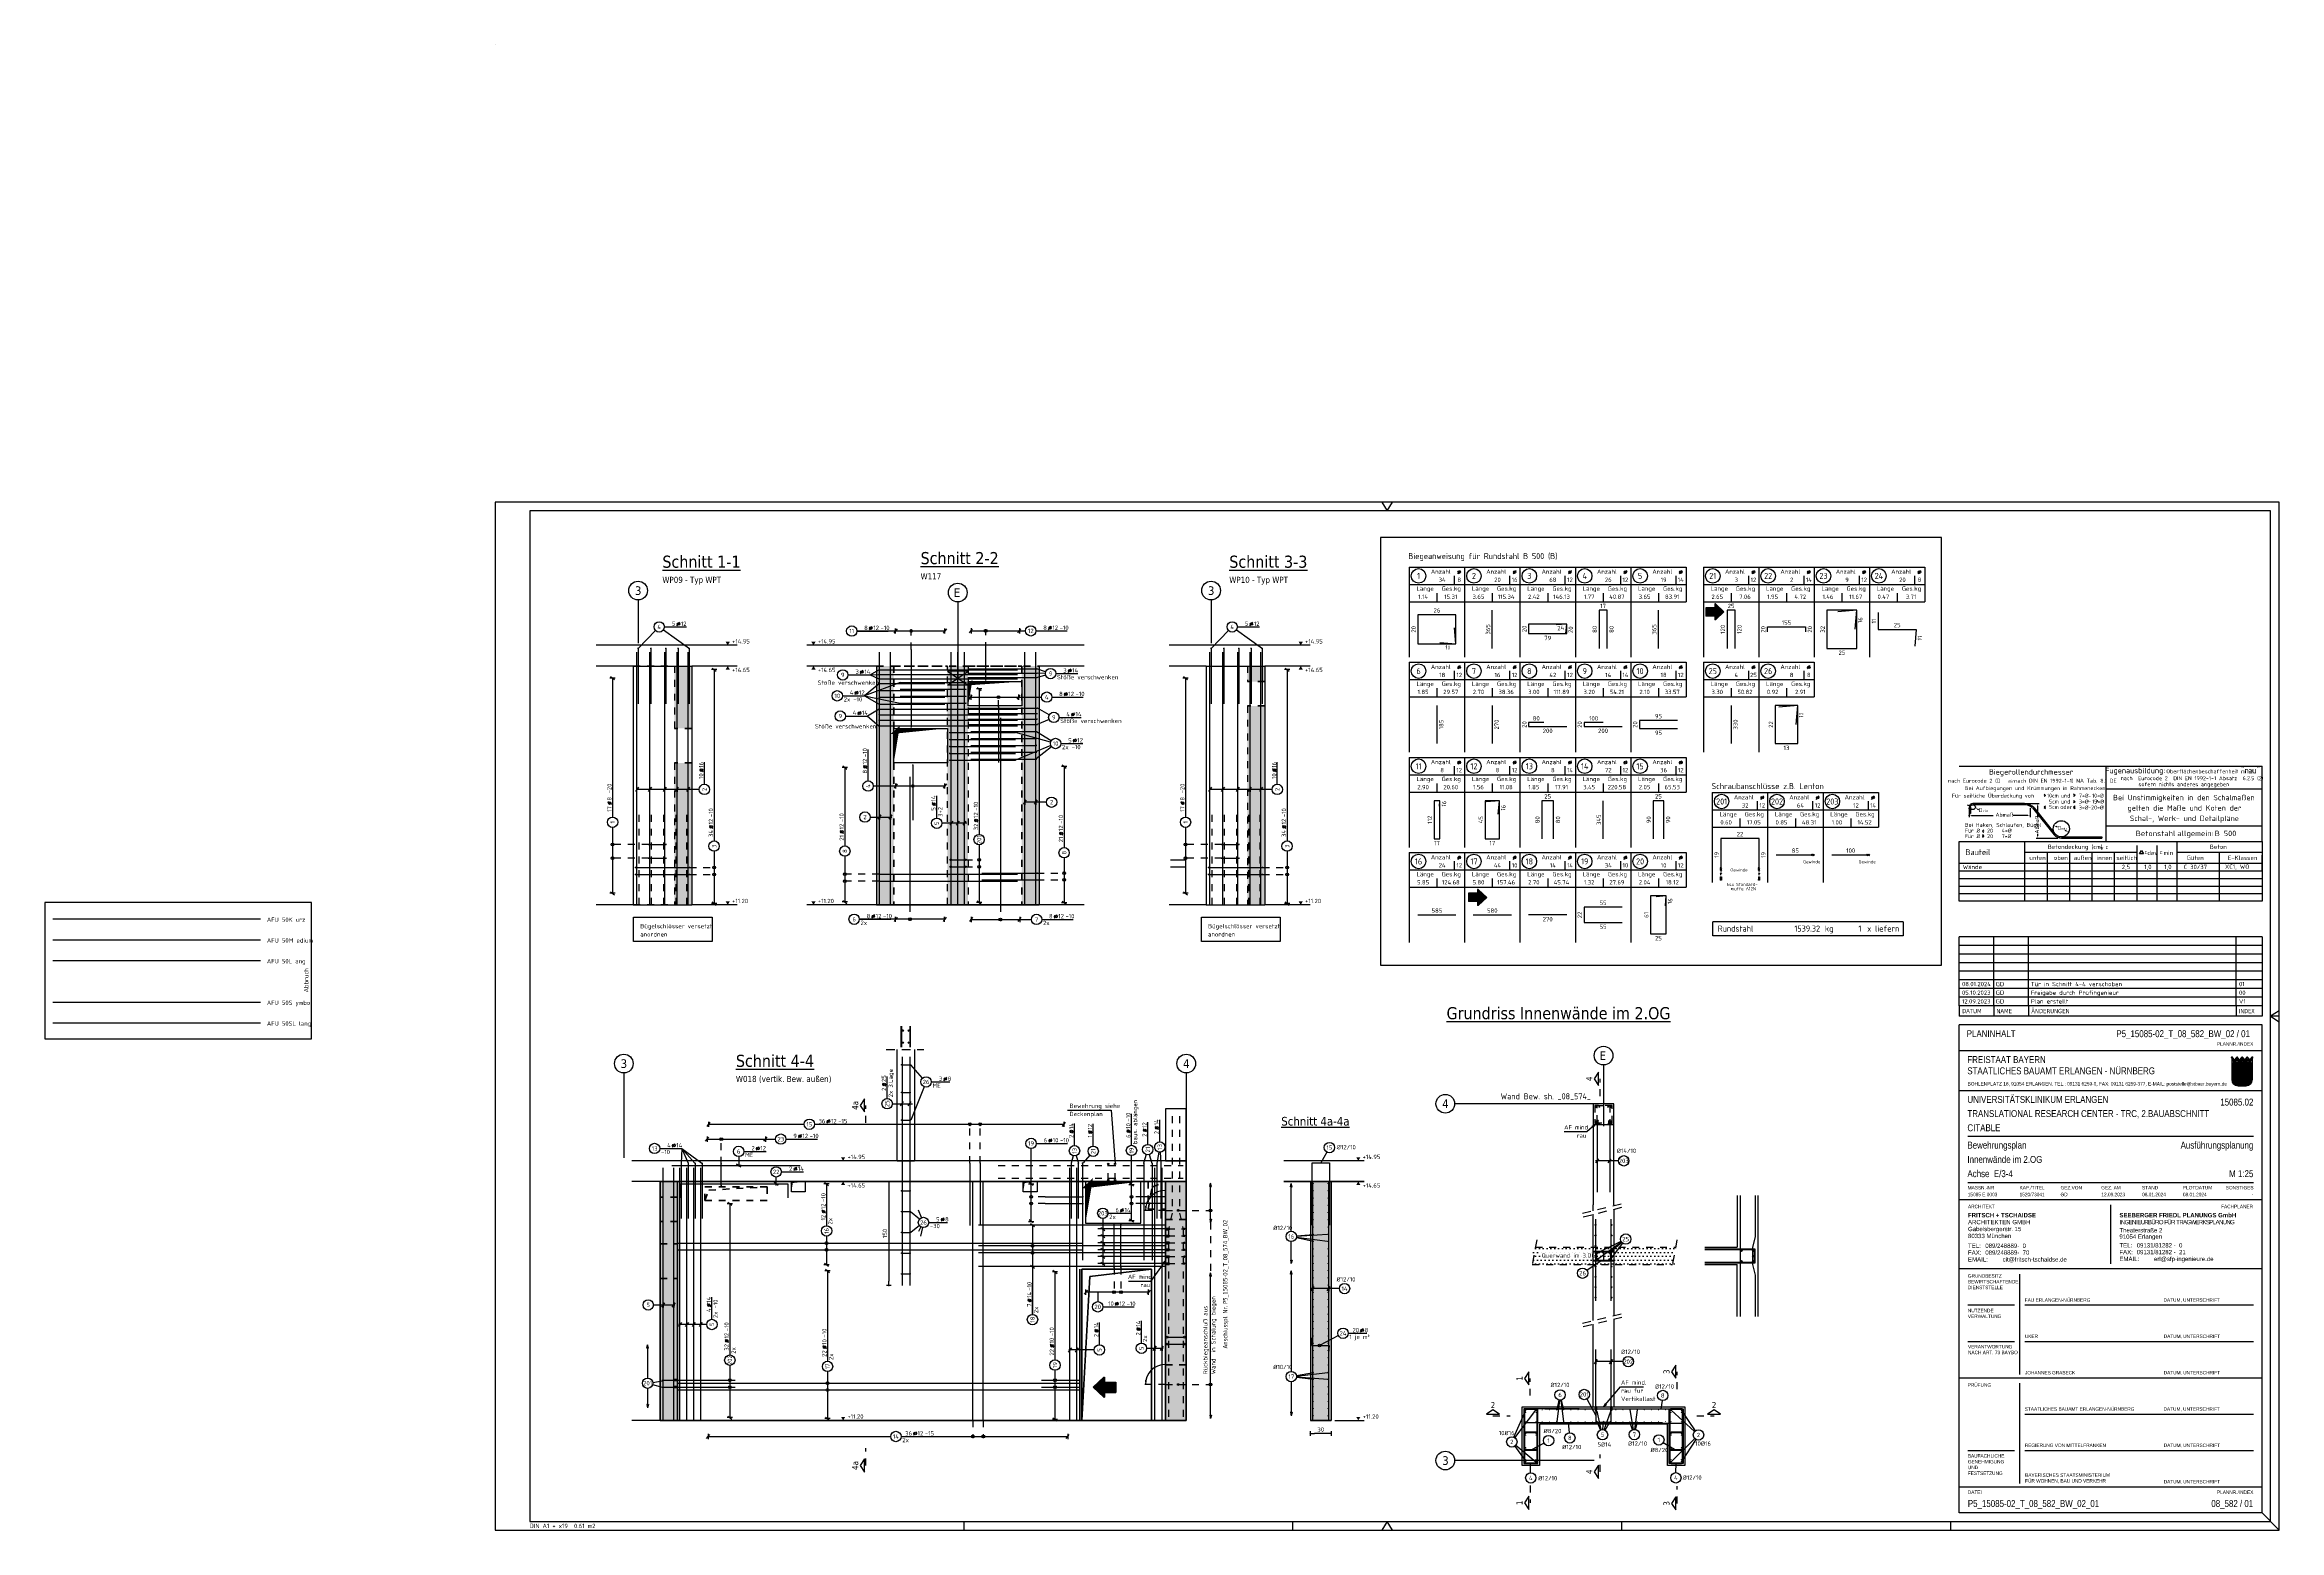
# Model space of a CAD drawing. Extents: x -6.5 to 37.8, y -21.5 to 0.
# Drawn here: x -6.51 to 25.77, y -21.46 to 0 of the extents above; entities that cross this region are included whole.
import ezdxf
from ezdxf.enums import TextEntityAlignment as Align

# ---------------------------------------------------------------- set-up
doc = ezdxf.new("R2010")
doc.units = 0
doc.header["$LTSCALE"] = 0.25
for name, pattern in [('AUSGEZOGEN', [1000.01, 1000, 0.01]), ('DASHDOTSMALL', [1.05, 0.5, -0.25, 0.05, -0.25]), ('DASHED', [0.75, 0.5, -0.25]), ('DOT', [0.175, 0.05, -0.125]), ('GESTRICHELT', [0.75, 0.5, -0.25]), ('HIDDEN', [0.375, 0.25, -0.125]), ('HIDDEN2', [0.187, 0.125, -0.062]), ('PUNKT', [0.175, 0.05, -0.125]), ('STRICHPUNKT2', [0.55, 0.25, -0.125, 0.05, -0.125]), ('VERDECKT', [0.375, 0.25, -0.125])]:
    doc.linetypes.add(name, pattern=pattern)
for name, color, linetype in [('40 A Plankopf Text F+T', 7, 'Continuous'), ('ACHSEN', 7, 'Continuous'), ('AFU', 7, 'Continuous'), ('BET-ANS', 7, 'Continuous'), ('BETON', 7, 'Continuous'), ('DRUEBER', 7, 'Continuous'), ('grau_hell', 7, 'Continuous'), ('grau_mittel', 7, 'Continuous'), ('HILFE', 7, 'Continuous'), ('INDEX', 7, 'Continuous'), ('koten', 7, 'Continuous'), ('LENTON', 7, 'Continuous'), ('MASSE', 7, 'Continuous'), ('OBJEKT', 7, 'Continuous'), ('RAHMEN', 7, 'Continuous'), ('RND', 7, 'Continuous'), ('RND-1', 7, 'Continuous'), ('RND_BILD', 7, 'Continuous'), ('SCHATTEN', 15, 'Continuous'), ('SCHNITTE', 7, 'Continuous'), ('SFP_Achsen', 7, 'Continuous'), ('STAHL', 7, 'Continuous'), ('STEMPEL', 7, 'Continuous'), ('TEXT', 7, 'Continuous'), ('VERDECKT', 7, 'Continuous'), ('WBZ', 7, 'Continuous'), ('WD', 7, 'Continuous')]:
    doc.layers.add(name, color=color, linetype=linetype)
doc.layers.add('NOPLOT', color=7, linetype='Continuous', plot=False)
doc.styles.add('ERSTELLTER_STIL_3', font='arial.ttf')
doc.styles.add('ERSTELLTER_STIL_4', font='arialbd.ttf')
doc.styles.add('helv', font='tahoma.ttf')
doc.styles.add('plankopf_ArialN', font='ARIALN.TTF')
doc.styles.add('txt', font='isocp.shx')
doc.linetypes.add('ABBRUCH', pattern='A,0.15,-0.15,["x",Standard,S=0.07,R=0,X=-0.1,Y=-0.0238],-0.005', length=0.305)
doc.linetypes.add('AFU_50K', pattern='A,0.15,["/",Standard,S=0.2,R=0,X=-0.01,Y=-0.1],0.07,["/",Standard,S=0.2,R=0,X=-0.01,Y=-0.1],0.15', length=0.37)
doc.linetypes.add('AFU_50L', pattern='A,0.75,["/",Standard,S=0.2,R=0,X=-0.01,Y=-0.1],0.07,["/",Standard,S=0.2,R=0,X=-0.01,Y=-0.1],0.75', length=1.57)
doc.linetypes.add('AFU_50M', pattern='A,0.45,["/",Standard,S=0.2,R=0,X=-0.01,Y=-0.1],0.07,["/",Standard,S=0.2,R=0,X=-0.01,Y=-0.1],0.45', length=0.97)
doc.linetypes.add('AFU_50S', pattern='A,0,-0.15,["/",Standard,S=0.2,R=0,X=-0.01,Y=-0.1],0,-0.07,["/",Standard,S=0.2,R=0,X=-0.01,Y=-0.1],-0.15', length=0.37)
doc.linetypes.add('AFU_50SL', pattern='A,0,-0.75,["/",Standard,S=0.2,R=0,X=-0.01,Y=-0.1],0,-0.07,["/",Standard,S=0.2,R=0,X=-0.01,Y=-0.1],-0.75', length=1.57)
doc.dimstyles.new('DOT_I', dxfattribs={"dimscale": 0.25, "dimtxt": 0.25, "dimasz": 0.25, "dimexe": 0.1, "dimexo": 0.3, "dimgap": 0.1, "dimtad": 1, "dimdec": 3, "dimzin": 3, "dimtxsty": 'txt', "dimblk": 'DOT', "dimblk1": 'DOT', "dimblk2": 'DOT', "dimsah": 1, "dimcen": 0.1, "dimse1": 1, "dimse2": 1, "dimazin": 0, "dimtfac": 1, "dimtdec": 4, "dimtix": 1, "dimtmove": 2, "dimatfit": 3, "dimfxl": 0, "dimtvp": 1, "dimtolj": 1, "dimtzin": 0, "dimarcsym": 0})
pattern_1 = [(0, (-322.07857, -163.97815), (8e-17, 0.254), [])]

# ---------------------------------------------------------------- blocks, each defined once
blk = doc.blocks.new('Bundeslandwappen')
at = {"lineweight": 9, "true_color": 0xffffff}
for points in [[(-5.8, 16.5), (-6, 16.5), (-6, 16.3), (-5.8, 16.3)], [(-5.1, 15.7), (-5.3, 15.7), (-5.3, 15.5), (-5.1, 15.5)], [(-3.5, 15.7), (-3.7, 15.7), (-3.7, 15.5), (-3.5, 15.5)], [(-2.8, 16.5), (-3, 16.5), (-3, 16.3), (-2.8, 16.3)], [(-2.2, 15.7), (-2.4, 15.7), (-2.4, 15.5), (-2.2, 15.5)], [(-0.6, 15.7), (-0.8, 15.7), (-0.8, 15.5), (-0.6, 15.5)], [(0.1, 16.5), (-0.1, 16.5), (-0.1, 16.3), (0.1, 16.3)], [(0.8, 15.7), (0.6, 15.7), (0.6, 15.5), (0.8, 15.5)], [(2.4, 15.7), (2.2, 15.7), (2.2, 15.5), (2.4, 15.5)], [(3, 16.5), (2.8, 16.5), (2.8, 16.3), (3, 16.3)], [(3.7, 15.7), (3.5, 15.7), (3.5, 15.5), (3.7, 15.5)], [(5.3, 15.7), (5.1, 15.7), (5.1, 15.5), (5.3, 15.5)], [(6, 16.5), (5.8, 16.5), (5.8, 16.3), (6, 16.3)]]:
    blk.add_hatch(color=7, dxfattribs=at).paths.add_polyline_path(points)
at = {"true_color": 0xffffff}
for points in [[(-5.3, 12.6), (-5.7, 12.6), (-5.7, 12.2), (-5.1, 12)], [(-3.6, 8.4), (-5.7, 9.2), (-5.7, 6.2), (-2.1, 4.9)], [(-5.7, 6.1), (-5.7, 3.7, 0.041392), (-5.7, 3.1), (-4.2, 2.6)], [(-1.4, 10.7), (-5.1, 12), (-3.6, 8.4), (0.1, 7.1)], [(-0.6, 1.3), (-4.2, 2.6), (-3.3, 0.4, 0.073774), (-2.3, 0.3), (-0.1, 0.3)], [(0.9, 12.6), (-2.2, 12.6), (-1.4, 10.7), (2.2, 9.4)], [(1.6, 3.6), (-2.1, 4.9), (-0.6, 1.3), (2.4, 0.3, 0.043654), (2.9, 0.4)], [(3.7, 5.8), (0.1, 7.1), (1.6, 3.6), (5.2, 2.3)], [(4, 12.6), (1.7, 12.6), (4.4, 11.6)], [(5.7, 8.1), (2.2, 9.4), (3.7, 5.8), (5.7, 5.1)], [(5.7, 11.2), (4.4, 11.6), (5.7, 8.5)]]:
    blk.add_hatch(color=7, dxfattribs=at).paths.add_polyline_path(points)
at = {"lineweight": 9}
h = blk.add_hatch(dxfattribs=at)
h.set_pattern_fill('ANSI31', color=256, scale=0.08, angle=315, style=0)
h.set_pattern_definition(pattern_1)
h.paths.add_polyline_path([(-5.1, 12), (-5.7, 12.2), (-5.7, 9.2), (-3.6, 8.4)])
h = blk.add_hatch(dxfattribs=at)
h.set_pattern_fill('ANSI31', color=256, scale=0.08, angle=315, style=0)
h.set_pattern_definition(pattern_1)
h.paths.add_polyline_path([(-2.1, 4.9), (-5.7, 6.2), (-5.7, 6.1), (-4.2, 2.6), (-0.6, 1.3)])
h = blk.add_hatch(dxfattribs=at)
h.set_pattern_fill('ANSI31', color=256, scale=0.08, angle=315, style=0)
h.set_pattern_definition(pattern_1)
h.paths.add_polyline_path([(-4.2, 2.6), (-5.7, 3.1, 0.285055), (-3.3, 0.4)])
h = blk.add_hatch(dxfattribs=at)
h.set_pattern_fill('ANSI31', color=256, scale=0.08, angle=315, style=0)
h.set_pattern_definition(pattern_1)
h.paths.add_polyline_path([(-2.2, 12.6), (-5.3, 12.6), (-5.1, 12), (-1.4, 10.7)])
h = blk.add_hatch(dxfattribs=at)
h.set_pattern_fill('ANSI31', color=256, scale=0.08, angle=315, style=0)
h.set_pattern_definition(pattern_1)
h.paths.add_polyline_path([(0.1, 7.1), (-3.6, 8.4), (-2.1, 4.9), (1.6, 3.6)])
h = blk.add_hatch(dxfattribs=at)
h.set_pattern_fill('ANSI31', color=256, scale=0.08, angle=315, style=0)
h.set_pattern_definition(pattern_1)
h.paths.add_polyline_path([(2.2, 9.4), (-1.4, 10.7), (0.1, 7.1), (3.7, 5.8)])
h = blk.add_hatch(dxfattribs=at)
h.set_pattern_fill('ANSI31', color=256, scale=0.08, angle=315, style=0)
h.set_pattern_definition(pattern_1)
h.paths.add_polyline_path([(-0.6, 1.3), (-0.1, 0.3), (2.3, 0.3, 0.004354), (2.4, 0.3)])
h = blk.add_hatch(dxfattribs=at)
h.set_pattern_fill('ANSI31', color=256, scale=0.08, angle=315, style=0)
h.set_pattern_definition(pattern_1)
h.paths.add_polyline_path([(4.4, 11.6), (1.7, 12.6), (0.9, 12.6), (2.2, 9.4), (5.7, 8.1), (5.7, 8.5)])
h = blk.add_hatch(dxfattribs=at)
h.set_pattern_fill('ANSI31', color=256, scale=0.08, angle=315, style=0)
h.set_pattern_definition(pattern_1)
h.paths.add_polyline_path([(5.3, 2.1), (5.2, 2.3), (1.6, 3.6), (2.9, 0.4, 0.22704)])
h = blk.add_hatch(dxfattribs=at)
h.set_pattern_fill('ANSI31', color=256, scale=0.08, angle=315, style=0)
h.set_pattern_definition(pattern_1)
h.paths.add_polyline_path([(5.7, 5.1), (3.7, 5.8), (5.2, 2.3), (5.4, 2.2, 0.111178), (5.7, 3.7)])
h = blk.add_hatch(dxfattribs=at)
h.set_pattern_fill('ANSI31', color=256, scale=0.08, angle=315, style=0)
h.set_pattern_definition(pattern_1)
h.paths.add_polyline_path([(5.7, 12.6), (4, 12.6), (4.4, 11.6), (5.7, 11.2)])
for p, q in [((-6, 16.1), (-6, 3.7)), ((-6, 13.3), (6, 13.3)), ((-6, 12.9), (6, 12.9)), ((-5.6, 16.6), (-5.6, 16.7)), ((-5.6, 15), (-5.6, 15.2)), ((-5.3, 15.2), (-5.3, 15)), ((-4.7, 14.5), (-5.3, 14.5)), ((-4.1, 14.5), (-3.5, 14.5)), ((-3.5, 15.2), (-3.5, 15)), ((-3.4, 13.9), (-2.9, 14.2)), ((-2.9, 13.6), (-3.4, 13.9)), ((-3.2, 16.6), (-3.2, 16.7)), ((-3.2, 15), (-3.2, 15.2)), ((-2.9, 15.6), (-2.9, 14.5)), ((-2.9, 14.2), (-2.5, 13.9)), ((-2.5, 13.9), (-2.9, 13.6)), ((-2.7, 16.6), (-2.7, 16.7)), ((-2.7, 15), (-2.7, 15.2)), ((-2.4, 15.2), (-2.4, 15)), ((-1.7, 14.5), (-2.3, 14.5)), ((-1.2, 14.5), (-0.6, 14.5)), ((-0.5, 15.2), (-0.5, 15)), ((0, 14.2), (-0.4, 13.9)), ((-0.4, 13.9), (0, 13.6)), ((-0.3, 16.6), (-0.2, 16.7)), ((-0.2, 15), (-0.2, 15.2)), ((0, 15.6), (0, 14.5)), ((0.4, 13.9), (0, 14.2)), ((0, 13.6), (0.4, 13.9)), ((0.3, 16.6), (0.2, 16.7)), ((0.2, 15), (0.2, 15.2)), ((0.5, 15.2), (0.5, 15)), ((1.2, 14.5), (0.6, 14.5)), ((1.7, 14.5), (2.3, 14.5)), ((2.4, 15.2), (2.4, 15)), ((2.9, 14.2), (2.5, 13.9)), ((2.5, 13.9), (2.9, 13.6)), ((2.7, 16.6), (2.7, 16.7)), ((2.7, 15), (2.7, 15.2)), ((2.9, 15.6), (2.9, 14.5)), ((3.4, 13.9), (2.9, 14.2)), ((2.9, 13.6), (3.4, 13.9)), ((3.2, 16.6), (3.2, 16.7)), ((3.2, 15), (3.2, 15.2)), ((3.5, 15.2), (3.5, 15)), ((4.1, 14.5), (3.5, 14.5)), ((4.7, 14.5), (5.3, 14.5)), ((5.3, 15.2), (5.3, 15)), ((5.6, 16.6), (5.6, 16.7)), ((5.6, 15), (5.6, 15.2)), ((6, 3.7), (6, 16.1)), ((-5.7, 12.6), (-5.7, 3.7)), ((-5.7, 12.6), (5.7, 12.6)), ((-5.7, 12.2), (5.7, 8.1)), ((-5.7, 9.2), (5.7, 5.1)), ((-5.7, 6.2), (5.4, 2.2)), ((-5.7, 6.1), (-3.3, 0.4)), ((-5.7, 3.1), (2.4, 0.3)), ((-5.3, 12.6), (-0.1, 0.3)), ((-2.3, 0.3), (2.3, 0.3)), ((-2.3, 0), (2.3, 0)), ((-2.2, 12.6), (2.9, 0.4)), ((0.9, 12.6), (5.3, 2.1)), ((1.7, 12.6), (5.7, 11.2)), ((4, 12.6), (5.7, 8.5)), ((5.7, 3.7), (5.7, 12.6))]:
    blk.add_line(p, q, dxfattribs=at)
for points in [[(-5.8, 16.3), (-6, 16.3), (-6, 16.5), (-5.8, 16.5)], [(-5.1, 15.5), (-5.3, 15.5), (-5.3, 15.7), (-5.1, 15.7)], [(-4.1, 13.7), (-4.8, 13.7), (-4.8, 14.1), (-4.1, 14.1)], [(-3.7, 15.5), (-3.5, 15.5), (-3.5, 15.7), (-3.7, 15.7)], [(-2.8, 16.3), (-3, 16.3), (-3, 16.5), (-2.8, 16.5)], [(-2.2, 15.5), (-2.4, 15.5), (-2.4, 15.7), (-2.2, 15.7)], [(-1.8, 13.7), (-1, 13.7), (-1, 14.1), (-1.8, 14.1)], [(-0.8, 15.5), (-0.6, 15.5), (-0.6, 15.7), (-0.8, 15.7)], [(0.1, 16.3), (-0.1, 16.3), (-0.1, 16.5), (0.1, 16.5)], [(0.8, 15.5), (0.6, 15.5), (0.6, 15.7), (0.8, 15.7)], [(1.8, 13.7), (1, 13.7), (1, 14.1), (1.8, 14.1)], [(2.2, 15.5), (2.4, 15.5), (2.4, 15.7), (2.2, 15.7)], [(3, 16.3), (2.8, 16.3), (2.8, 16.5), (3, 16.5)], [(3.7, 15.5), (3.5, 15.5), (3.5, 15.7), (3.7, 15.7)], [(4.1, 13.7), (4.8, 13.7), (4.8, 14.1), (4.1, 14.1)], [(5.1, 15.5), (5.3, 15.5), (5.3, 15.7), (5.1, 15.7)], [(5.8, 16.3), (6, 16.3), (6, 16.5), (5.8, 16.5)]]:
    blk.add_lwpolyline(points, close=True, dxfattribs=at)
for centre in [(-5.3, 13.9), (-3.7, 13.9), (-2.2, 13.9), (-0.7, 13.9), (0.7, 13.9), (2.2, 13.9), (3.7, 13.9), (5.3, 13.9)]:
    blk.add_circle(centre, 0.123, dxfattribs=at)
for centre, radius, start, end in [((-5.9, 16.5), 0.362, 44.6681, 253.1183), ((-5.7, 16.7), 0.05, 6.6615, 44.6681), ((-5.6, 16.6), 0.05, 186.6615, 265.6209), ((-5.6, 16.3), 0.281, 346.0232, 85.6209), ((-5.4, 16), 0.179, 74.7883, 15.1356), ((-5.5, 15.2), 0.157, 3.2756, 179.5521), ((-5.2, 15), 0.453, 182.8328, 261.3043), ((-5.4, 16.2), 0.05, 254.7883, 346.0232), ((-5.2, 16), 0.05, 93.0633, 195.1356), ((-5.3, 15.2), 0.191, 249.6358, 3.0857), ((-5.2, 15.9), 0.224, 350.9542, 93.0633), ((-5, 15.2), 0.05, 82.9467, 183.0857), ((-5, 15.5), 0.249, 262.9467, 77.8855), ((-4.9, 15.8), 0.05, 170.9542, 257.8855), ((-4.6, 14.9), 0.224, 71.4, 0), ((-4.7, 14.9), 0.312, 275.9649, 353.9773), ((-4.4, 15.2), 0.208, 317.0775, 222.9225), ((-4.2, 14.9), 0.224, 180, 108.6), ((-4.1, 14.9), 0.312, 186.0227, 264.0351), ((-3.8, 15.5), 0.249, 102.1145, 277.0533), ((-3.9, 15.8), 0.05, 282.1145, 9.0458), ((-3.6, 15.9), 0.224, 86.9367, 189.0458), ((-3.8, 15.2), 0.05, 356.9143, 97.0533), ((-3.5, 15.2), 0.191, 176.9143, 290.3642), ((-3.4, 16), 0.179, 164.8644, 105.2117), ((-3.6, 16), 0.05, 344.8644, 86.9367), ((-3.2, 16.3), 0.281, 94.3791, 193.9768), ((-3.4, 16.2), 0.05, 193.9768, 285.2117), ((-3.3, 15.2), 0.157, 0.4479, 176.7244), ((-3.6, 15), 0.453, 278.6957, 357.1672), ((-2.9, 16.6), 0.264, 24.0166, 155.3409), ((-3.1, 16.7), 0.05, 155.2288, 173.3385), ((-3.2, 16.6), 0.05, 274.3791, 353.3385), ((-2.7, 16.7), 0.05, 6.6615, 24.0166), ((-2.6, 16.6), 0.05, 186.6615, 265.6209), ((-2.5, 16), 0.179, 74.7883, 15.1356), ((-2.6, 15.2), 0.157, 3.2756, 179.5521), ((-2.3, 15), 0.453, 182.8328, 261.3043), ((-2.7, 16.3), 0.281, 346.0232, 85.6209), ((-2.4, 16.2), 0.05, 254.7883, 346.0232), ((-2.3, 15.2), 0.191, 249.6358, 3.0857), ((-2.3, 15.9), 0.224, 350.9542, 93.0633), ((-2.3, 16), 0.05, 93.0633, 195.1356), ((-2.1, 15.5), 0.249, 262.9467, 77.8855), ((-2.1, 15.2), 0.05, 82.9467, 183.0857), ((-2, 15.8), 0.05, 170.9542, 257.8855), ((-1.7, 14.9), 0.224, 71.4, 0), ((-1.5, 15.2), 0.208, 317.0775, 222.9225), ((-1.8, 14.9), 0.312, 275.9649, 353.9773), ((-1.2, 14.9), 0.224, 180, 108.6), ((-1.2, 14.9), 0.312, 186.0227, 264.0351), ((-0.9, 15.5), 0.249, 102.1145, 277.0533), ((-0.7, 15.9), 0.224, 86.9367, 189.0458), ((-0.9, 15.8), 0.05, 282.1145, 9.0458), ((-0.8, 15.2), 0.05, 356.9143, 97.0533), ((-0.6, 15.2), 0.191, 176.9143, 290.3642), ((-0.7, 16), 0.05, 344.8644, 86.9367), ((-0.3, 16.3), 0.281, 94.3791, 193.9768), ((-0.4, 16), 0.179, 164.8644, 105.2117), ((-0.5, 16.2), 0.05, 193.9768, 285.2117), ((-0.7, 15), 0.453, 278.6957, 357.1672), ((-0.4, 15.2), 0.157, 0.4479, 176.7244), ((-0.3, 16.6), 0.05, 274.3791, 353.3385), ((0, 16.6), 0.264, 24.0166, 155.3409), ((-0.2, 16.7), 0.05, 155.2288, 173.3385), ((0.2, 16.7), 0.05, 6.6615, 24.0166), ((0.4, 15.2), 0.157, 3.2756, 179.5521), ((0.7, 15), 0.453, 182.8328, 261.3043), ((0.3, 16.6), 0.05, 186.6615, 265.6209), ((0.3, 16.3), 0.281, 346.0232, 85.6209), ((0.4, 16), 0.179, 74.7883, 15.1356), ((0.5, 16.2), 0.05, 254.7883, 346.0232), ((0.6, 15.2), 0.191, 249.6358, 3.0857), ((0.7, 16), 0.05, 93.0633, 195.1356), ((0.7, 15.9), 0.224, 350.9542, 93.0633), ((0.8, 15.2), 0.05, 82.9467, 183.0857), ((0.9, 15.5), 0.249, 262.9467, 77.8855), ((0.9, 15.8), 0.05, 170.9542, 257.8855), ((1.2, 14.9), 0.224, 71.4, 0), ((1.2, 14.9), 0.312, 275.9649, 353.9773), ((1.5, 15.2), 0.208, 317.0775, 222.9225), ((1.7, 14.9), 0.224, 180, 108.6), ((1.8, 14.9), 0.312, 186.0227, 264.0351), ((2.1, 15.5), 0.249, 102.1145, 277.0533), ((2.3, 15.9), 0.224, 86.9367, 189.0458), ((2, 15.8), 0.05, 282.1145, 9.0458), ((2.1, 15.2), 0.05, 356.9143, 97.0533), ((2.3, 15.2), 0.191, 176.9143, 290.3642), ((2.5, 16), 0.179, 164.8644, 105.2117), ((2.3, 16), 0.05, 344.8644, 86.9367), ((2.3, 15), 0.453, 278.6957, 357.1672), ((2.7, 16.3), 0.281, 94.3791, 193.9768), ((2.4, 16.2), 0.05, 193.9768, 285.2117), ((2.6, 15.2), 0.157, 0.4479, 176.7244), ((2.6, 16.6), 0.05, 274.3791, 353.3385), ((2.9, 16.6), 0.264, 24.0166, 155.3409), ((2.7, 16.7), 0.05, 155.2288, 173.3385), ((3.1, 16.7), 0.05, 6.6615, 24.0166), ((3.2, 16.6), 0.05, 186.6615, 265.6209), ((3.2, 16.3), 0.281, 346.0232, 85.6209), ((3.4, 16), 0.179, 74.7883, 15.1356), ((3.3, 15.2), 0.157, 3.2756, 179.5521), ((3.6, 15), 0.453, 182.8328, 261.3043), ((3.4, 16.2), 0.05, 254.7883, 346.0232), ((3.6, 16), 0.05, 93.0633, 195.1356), ((3.5, 15.2), 0.191, 249.6358, 3.0857), ((3.6, 15.9), 0.224, 350.9542, 93.0633), ((3.8, 15.2), 0.05, 82.9467, 183.0857), ((3.8, 15.5), 0.249, 262.9467, 77.8855), ((3.9, 15.8), 0.05, 170.9542, 257.8855), ((4.2, 14.9), 0.224, 71.4, 0), ((4.1, 14.9), 0.312, 275.9649, 353.9773), ((4.4, 15.2), 0.208, 317.0775, 222.9225), ((4.6, 14.9), 0.224, 180, 108.6), ((4.7, 14.9), 0.312, 186.0227, 264.0351), ((5, 15.5), 0.249, 102.1145, 277.0533), ((4.9, 15.8), 0.05, 282.1145, 9.0458), ((5.2, 15.9), 0.224, 86.9367, 189.0458), ((5, 15.2), 0.05, 356.9143, 97.0533), ((5.3, 15.2), 0.191, 176.9143, 290.3642), ((5.4, 16), 0.179, 164.8644, 105.2117), ((5.2, 16), 0.05, 344.8644, 86.9367), ((5.6, 16.3), 0.281, 94.3791, 193.9768), ((5.4, 16.2), 0.05, 193.9768, 285.2117), ((5.5, 15.2), 0.157, 0.4479, 176.7244), ((5.2, 15), 0.453, 278.6957, 357.1672), ((5.9, 16.5), 0.362, 286.8817, 135.3319), ((5.7, 16.7), 0.05, 135.3319, 173.3385), ((5.6, 16.6), 0.05, 274.3791, 353.3385), ((-2.3, 3.7), 3.7, 180, 270), ((-2.3, 3.7), 3.4, 180, 270), ((2.3, 3.7), 3.7, 270, 0), ((2.3, 3.7), 3.4, 270, 0)]:
    blk.add_arc(centre, radius, start, end, dxfattribs=at)
blk = doc.blocks.new('Plankopf_PU')
for p, q in [((-18.5, 25.4), (-18.5, 27.7)), ((-1, 27.7), (-18.5, 27.7)), ((-1, 27.7), (-18.5, 27.7)), ((-1, 25.4), (-1, 27.7)), ((-1, 25.4), (-18.5, 25.4)), ((-1, 25.4), (-18.5, 25.4)), ((-18.5, 19.1), (-18.5, 25.4)), ((-1, 19.1), (-1, 25.4)), ((-1.5, 22.75), (-18, 22.75)), ((-18, 20.1), (-1.5, 20.1)), ((-18.5, 15.1), (-18.5, 19.1)), ((-1, 19.1), (-18.5, 19.1)), ((-9.75, 18.8), (-9.75, 15.4)), ((-1, 15.1), (-1, 19.1)), ((-1, 15.1), (-18.5, 15.1)), ((-1, 15.1), (-18.5, 15.1)), ((-18.5, 8.8), (-18.5, 15.1)), ((-15, 9), (-15, 14.8)), ((-1, 8.8), (-1, 15.1)), ((-15.3, 13), (-18, 13)), ((-1.5, 13), (-14.7, 13)), ((-15.3, 10.9), (-18, 10.9)), ((-1.5, 10.9), (-14.7, 10.9)), ((-18.5, 2.5), (-18.5, 8.8)), ((-1, 8.8), (-18.5, 8.8)), ((-15, 2.7), (-15, 8.5)), ((-1, 2.5), (-1, 8.8)), ((-1.5, 6.7), (-14.7, 6.7)), ((-15.3, 4.6), (-18, 4.6)), ((-1.5, 4.6), (-14.7, 4.6)), ((-1, 2.5), (-18.5, 2.5)), ((-18.5, 1), (-18.5, 2.5)), ((-1, 2.5), (-18.5, 2.5)), ((-1, 1), (-1, 2.5)), ((-1, 1), (-18.5, 1))]:
    blk.add_line(p, q)
at = {"xscale": 0.1, "yscale": 0.1, "zscale": 0.1}
blk.add_blockref('Bundeslandwappen', (-2.15, 25.67), dxfattribs=at)
at = {"linetype": 'AUSGEZOGEN', "lineweight": 35, "style": 'plankopf_ArialN'}
for s, height, p in [('FREISTAAT BAYERN', 0.4, (-18.03, 27.4)), ('PRÜFUNG', 0.2, (-18.01, 8.5))]:
    blk.add_text(s, height=height, dxfattribs=at).set_placement(p, align=Align.TOP_LEFT)
blk.add_text('STAATLICHES BAUAMT ERLANGEN - NÜRNBERG', height=0.4, dxfattribs=at).set_placement((-18.03, 26.55), align=Align.MIDDLE_LEFT)
at = {"style": 'plankopf_ArialN'}
for s, p in [('BOHLENPLATZ 18, 91054 ERLANGEN, TEL.: 09131 6259-0, FAX: 09131 6259-377, E-MAIL: poststelle@stbaer.bayern.de', (-18.01, 25.7)), ('MASSN.-NR', (-18.01, 19.7)), ('KAP./TITEL', (-15.01, 19.7)), ('GEZ.VON', (-12.64, 19.7)), ('GEZ. AM', (-10.29, 19.7)), ('STAND', (-7.93, 19.7)), ('PLOTDATUM', (-5.57, 19.7)), ('FAU ERLANGEN-NÜRNBERG', (-14.71, 13.21)), ('DATUM, UNTERSCHRIFT', (-6.69, 13.21)), ('UKER', (-14.71, 11.11)), ('DATUM, UNTERSCHRIFT', (-6.68, 11.11)), ('JOHANNES GRASECK', (-14.7, 9.01)), ('DATUM, UNTERSCHRIFT', (-6.68, 9.01)), ('STAATLICHES BAUAMT ERLANGEN-NÜRNBERG', (-14.71, 6.91)), ('DATUM, UNTERSCHRIFT', (-6.69, 6.91)), ('REGIERUNG VON MITTELFRANKEN', (-14.71, 4.81)), ('DATUM, UNTERSCHRIFT', (-6.68, 4.81)), ('DATUM, UNTERSCHRIFT', (-6.68, 2.71)), ('DATEI', (-18, 2.1))]:
    blk.add_text(s, height=0.2, dxfattribs=at).set_placement(p)
for s, p in [('SONSTIGES', (-1.49, 19.7)), ('PLANNR./INDEX', (-1.5, 2.1))]:
    blk.add_text(s, height=0.2, dxfattribs=at).set_placement(p, align=Align.RIGHT)
at = {"linetype": 'AUSGEZOGEN', "lineweight": 35, "style": 'plankopf_ArialN'}
blk.add_text('ARCHITEKT', height=0.2, dxfattribs=at).set_placement((-17.99, 18.61))
blk.add_text('FACHPLANER', height=0.2, dxfattribs=at).set_placement((-1.52, 18.61), align=Align.RIGHT)
at = {"insert": (-5.57, 19.3), "char_height": 0.2, "attachment_point": 7, "style": 'plankopf_ArialN'}
blk.add_mtext('08.01.2024', dxfattribs=at)
at = {"char_height": 0.2, "attachment_point": 1, "style": 'plankopf_ArialN'}
for s, insert, width in [('GRUNDBESITZ\\PBEWIRTSCHAFTENDE DIENSTSTELLE', (-18, 14.8), 2.5), ('NUTZENDE^JVERWALTUNG', (-18, 12.8), 2.6984), ('VERANTWORTUNG  NACH ART. 73 BAYBO', (-17.99, 10.71), 2.6877), ('BAUFACHLICHE GENEHMIGUNG UND FESTSETZUNG', (-18, 4.4), 2.2311), ('BAYERISCHES STAATSMINISTERIUM ^JFÜR WOHNEN, BAU UND VERKEHR', (-14.69, 3.29), 9.2941)]:
    blk.add_mtext(s, dxfattribs=dict(at, insert=insert, width=width))
at = {"style": 'plankopf_ArialN'}
for tag, p in [('PROJEKTBEZEICHNUNGZ1', (-18.03, 24.58)), ('PROJEKTBEZEICHNUNGZ2', (-18.03, 23.76)), ('PROJEKTBEZEICHNUNGZ3', (-18.03, 22.94))]:
    blk.add_attdef(tag, text='', height=0.4, dxfattribs=at).set_placement(p, align=Align.BOTTOM_LEFT)
for tag, p in [('GEB.-NR', (-1.5, 24.95)), ('0.000X', (-1.51, 1.75))]:
    blk.add_attdef(tag, text='', height=0.4, dxfattribs=at).set_placement(p, align=Align.TOP_RIGHT)
for tag, p, height in [('PLANINHALTZ1', (-18.03, 22.06), 0.4), ('PLANINHALTZ2', (-18.03, 21.23), 0.4), ('PLANINHALTZ3', (-18.03, 20.41), 0.4), ('MASSN.-NR', (-18.01, 19.3), 0.2), ('KAPITEL/TITEL', (-15.01, 19.3), 0.2), ('GEZ_VON', (-12.64, 19.3), 0.2), ('GEZ_AM', (-10.29, 19.3), 0.2), ('STAND', (-7.93, 19.3), 0.2)]:
    blk.add_attdef(tag, p, '', height=height, dxfattribs=at)
for tag, height, p in [('PLANUNGSPHASE', 0.4, (-1.5, 22.06)), ('PROJEKTKATEGORIE', 0.4, (-1.5, 21.23)), ('MAßSTAB', 0.4, (-1.5, 20.41)), ('SONSTIGES', 0.2, (-1.5, 19.3))]:
    blk.add_attdef(tag, text='', height=height, dxfattribs=at).set_placement(p, align=Align.RIGHT)
at = {"layer": '40 A Plankopf Text F+T', "color": 7, "linetype": 'Continuous', "lineweight": 13, "char_height": 0.25, "attachment_point": 7}
for s, insert, style in [('\\A1;FRITSCH + TSCHAIDSE ', (-17.99, 18.08), 'ERSTELLTER_STIL_4'), ('\\A1;SEEBERGER FRIEDL PLANUNGS GmbH', (-9.24, 18.08), 'ERSTELLTER_STIL_4'), ('\\A1;ARCHITEKTEN GMBH', (-17.99, 17.68), 'ERSTELLTER_STIL_3'), ('\\A1;Gabelsbergerstr. 15', (-17.99, 17.21), 'ERSTELLTER_STIL_3'), ('\\A1;80333 München', (-17.99, 16.88), 'ERSTELLTER_STIL_3'), ('\\A1;Theaterstraße 2', (-9.24, 17.21), 'ERSTELLTER_STIL_3'), ('\\A1;91054 Erlangen', (-9.24, 16.77), 'ERSTELLTER_STIL_3'), ('\\A1;{\\T0.8;INGENIEURBÜRO FÜR TRAGWERKSPLANUNG}', (-9.24, 17.68), 'ERSTELLTER_STIL_3')]:
    blk.add_mtext(s, dxfattribs=dict(at, insert=insert, style=style))
at = {"layer": '40 A Plankopf Text F+T', "color": 7, "linetype": 'Continuous', "lineweight": 13, "char_height": 0.25, "attachment_point": 7, "line_spacing_factor": 0.945293, "style": 'ERSTELLTER_STIL_3'}
for s, insert in [('\\A1;TEL: ^I089/248889-  0\\PFAX: ^I089/248889-  70\\PEMAIL: ^Icit@fritsch-tschaidse.de', (-17.99, 15.48)), ('\\A1;TEL: ^I09131/81282 -  0\\PFAX: ^I09131/81282 -  21\\PEMAIL: ^Ierl@sfp-ingenieure.de', (-9.24, 15.48))]:
    blk.add_mtext(s, dxfattribs=dict(at, insert=insert))
blk = doc.blocks.new('Plankopf-ER')
at = {"layer": 'RAHMEN', "color": 7, "linetype": 'Continuous'}
for p, q in [((-0.5, 4.6), (-18, 4.6)), ((-18, 4.1), (-18, 4.6)), ((-0.5, 4.1), (-18, 4.1)), ((-18, 3.6), (-18, 4.1)), ((-16, 4.1), (-16, 4.6)), ((-16, 3.6), (-16, 4.1)), ((-14, 4.1), (-14, 4.6)), ((-14, 3.6), (-14, 4.1)), ((-2, 4.1), (-2, 4.6)), ((-2, 3.6), (-2, 4.1)), ((-0.5, 4.6), (-0.5, 4.1)), ((-0.5, 4.1), (-0.5, 3.6)), ((-0.5, 3.6), (-18, 3.6)), ((-18, 3.1), (-18, 3.6)), ((-0.5, 3.1), (-18, 3.1)), ((-18, 2.6), (-18, 3.1)), ((-0.5, 2.6), (-18, 2.6)), ((-18, 2.1), (-18, 2.6)), ((-16, 3.1), (-16, 3.6)), ((-16, 2.6), (-16, 3.1)), ((-16, 2.1), (-16, 2.6)), ((-14, 3.1), (-14, 3.6)), ((-14, 2.6), (-14, 3.1)), ((-14, 2.1), (-14, 2.6)), ((-2, 3.1), (-2, 3.6)), ((-2, 2.6), (-2, 3.1)), ((-2, 2.1), (-2, 2.6)), ((-0.5, 3.6), (-0.5, 3.1)), ((-0.5, 3.1), (-0.5, 2.6)), ((-0.5, 2.6), (-0.5, 2.1)), ((-0.5, 2.1), (-18, 2.1)), ((-18, 1.6), (-18, 2.1)), ((-0.5, 1.6), (-18, 1.6)), ((-18, 1.1), (-18, 1.6)), ((-16, 1.6), (-16, 2.1)), ((-16, 1.1), (-16, 1.6)), ((-14, 1.6), (-14, 2.1)), ((-14, 1.1), (-14, 1.6)), ((-2, 1.6), (-2, 2.1)), ((-2, 1.1), (-2, 1.6)), ((-0.5, 2.1), (-0.5, 1.6)), ((-0.5, 1.6), (-0.5, 1.1)), ((-0.5, 1.1), (-18, 1.1)), ((-18, 0.6), (-18, 1.1)), ((-0.5, 0.6), (-18, 0.6)), ((-18, 0.6), (-18, 0)), ((-0.5, 0), (-18, 0)), ((-16, 0.6), (-16, 1.1)), ((-16, 0.6), (-16, 0)), ((-14, 0.6), (-14, 1.1)), ((-14, 0.6), (-14, 0)), ((-2, 0.6), (-2, 1.1)), ((-2, 0.6), (-2, 0)), ((-0.5, 1.1), (-0.5, 0.6)), ((-0.5, 0.6), (-0.5, 0))]:
    blk.add_line(p, q, dxfattribs=at)
at = {"layer": 'RAHMEN', "color": 7, "linetype": 'Continuous', "style": 'txt'}
for tag, p in [('INDEX-D8', (-17.84, 4.24)), ('INDEX-D7', (-17.84, 3.74)), ('INDEX-N8', (-15.88, 4.24)), ('INDEX-N7', (-15.88, 3.74)), ('INDEX-X8', (-13.86, 4.24)), ('INDEX-X7', (-13.86, 3.74)), ('INDEX8', (-1.83, 4.24)), ('INDEX7', (-1.83, 3.74)), ('INDEX-D6', (-17.84, 3.24)), ('INDEX-D5', (-17.84, 2.74)), ('INDEX-N6', (-15.88, 3.24)), ('INDEX-N5', (-15.88, 2.74)), ('INDEX-X6', (-13.86, 3.24)), ('INDEX-X5', (-13.86, 2.74)), ('INDEX6', (-1.83, 3.24)), ('INDEX5', (-1.83, 2.74)), ('INDEX-D4', (-17.84, 2.24)), ('INDEX-D3', (-17.84, 1.74)), ('INDEX-D2', (-17.84, 1.24)), ('INDEX-N4', (-15.88, 2.24)), ('INDEX-N3', (-15.88, 1.74)), ('INDEX-N2', (-15.88, 1.24)), ('INDEX-X4', (-13.86, 2.24)), ('INDEX-X3', (-13.86, 1.74)), ('INDEX-X2', (-13.86, 1.24)), ('INDEX4', (-1.83, 2.24)), ('INDEX3', (-1.83, 1.74)), ('INDEX2', (-1.83, 1.24)), ('INDEX-D1', (-17.84, 0.74)), ('INDEX-N1', (-15.88, 0.74)), ('INDEX-X1', (-13.86, 0.74)), ('INDEX1', (-1.83, 0.74))]:
    blk.add_attdef(tag, p, '', height=0.25, dxfattribs=at)
at = {"layer": 'STEMPEL', "color": 7, "linetype": 'Continuous', "style": 'helv'}
for s, p in [('DATUM', (-17.83, 0.18)), ('NAME', (-15.85, 0.18)), ('ÄNDERUNGEN', (-13.83, 0.18))]:
    blk.add_text(s, height=0.25, dxfattribs=at).set_placement(p)
at = {"layer": 'STEMPEL', "color": 7, "linetype": 'Continuous', "style": 'helv', "width": 0.8}
blk.add_text('INDEX', height=0.25, dxfattribs=at).set_placement((-1.83, 0.18))
blk = doc.blocks.new('OKRD_O')
at = {"layer": 'koten', "color": 7, "linetype": 'Continuous'}
blk.add_solid([(-0.12, 0.2), (0.12, 0.2), (0, 0)], dxfattribs=at)
at = {"layer": 'koten', "style": 'txt'}
blk.add_attdef('OKRD', (0.25, 0.1), '', height=0.25, dxfattribs=at)
blk = doc.blocks.new('okrd_u')
at = {"layer": 'koten', "color": 7, "linetype": 'Continuous'}
blk.add_solid([(-0.12, -0.2), (0.12, -0.2), (0, 0)], dxfattribs=at)
at = {"layer": 'koten', "style": 'txt'}
blk.add_attdef('OKRD', (0.25, -0.35), '', height=0.25, dxfattribs=at)
blk = doc.blocks.new('RND_LEI')
at = {"layer": 'RND', "color": 7, "linetype": 'Continuous'}
blk.add_line((1.02, 0.07), (1.19, 0.27), dxfattribs=at)
for centre, radius in [((0, 0), 0.3), ((1.11, 0.17), 0.075)]:
    blk.add_circle(centre, radius, dxfattribs=at)
at = {"layer": 'RND', "color": 7, "linetype": 'Continuous', "style": 'txt'}
blk.add_attdef('POSL', text='', height=0.25, dxfattribs=at).set_placement((0, 0), align=Align.MIDDLE)
blk.add_attdef('ANZ', text='', height=0.25, dxfattribs=at).set_placement((0.93, 0.06), align=Align.RIGHT)
for tag, p in [('DUM', (1.25, 0.06)), ('ABSTD', (1.67, 0.06)), ('POSTXT', (0.37, -0.33))]:
    blk.add_attdef(tag, p, '', height=0.25, dxfattribs=at)
blk = doc.blocks.new('LEI_GRE')
at = {"layer": 'RND', "color": 7, "linetype": 'Continuous'}
for p, q in [((-0.09, -0.12), (0.09, 0.12)), ((0, 0.15), (0, -0.15))]:
    blk.add_line(p, q, dxfattribs=at)
blk = doc.blocks.new('Muffe%%C28')
at = {"layer": 'STAHL', "color": 102, "linetype": 'AUSGEZOGEN'}
for p, q in [((-0.01, 0.117), (-0.011, 0.116)), ((-0.011, 0.116), (-0.011, 0.017)), ((-0.011, 0.017), (-0.01, 0.016)), ((0.025, 0.117), (-0.01, 0.117)), ((-0.01, 0.016), (0.025, 0.016)), ((-0.007, 0.116), (-0.008, 0.117)), ((-0.007, 0.017), (-0.008, 0.016)), ((-0.007, 0.116), (-0.002, 0.072)), ((-0.007, 0.017), (-0.002, 0.061)), ((0.018, 0.07), (-0.003, 0.07)), ((-0.003, 0.063), (0.018, 0.063)), ((-0.002, 0.072), (-0.002, 0.066)), ((-0.002, 0.061), (-0.002, 0.066)), ((0.022, 0.116), (0.017, 0.072)), ((0.017, 0.072), (0.017, 0.066)), ((0.017, 0.061), (0.017, 0.066)), ((0.022, 0.017), (0.017, 0.061)), ((0.022, 0.116), (0.023, 0.117)), ((0.022, 0.017), (0.023, 0.016)), ((0.026, 0.116), (0.025, 0.117)), ((0.025, 0.016), (0.026, 0.017)), ((0.026, 0.116), (0.026, 0.017))]:
    blk.add_line(p, q, dxfattribs=at)
at = {"layer": 'TEXT', "color": 102, "linetype": 'AUSGEZOGEN'}
for p, q in [((-0.002, 0.074), (0.017, 0.074)), ((-0.002, 0.059), (0.017, 0.059))]:
    blk.add_line(p, q, dxfattribs=at)
blk = doc.blocks.new('PFEIL')
at = {"color": 7, "linetype": 'Continuous'}
blk.add_solid([(-1, -0.17), (-1, 0.17), (0, 0)], dxfattribs=at)
blk = doc.blocks.new('RND_HIN')
at = {"layer": 'RND', "color": 7, "linetype": 'Continuous'}
blk.add_circle((0, 0), 0.3, dxfattribs=at)
at = {"layer": 'RND', "color": 7, "linetype": 'Continuous', "style": 'txt'}
blk.add_attdef('POSI', text='', height=0.25, dxfattribs=at).set_placement((0, 0), align=Align.MIDDLE)
blk = doc.blocks.new('SCHN-2')
at = {"layer": 'SCHNITTE', "color": 6, "linetype": 'Continuous'}
blk.add_lwpolyline([(0.38, 0.09), (0, 0.34), (-0.38, 0.09)], close=True, dxfattribs=at)
at = {"layer": 'SCHNITTE', "color": 1, "linetype": 'DASHDOTSMALL', "style": 'helv'}
blk.add_attdef('SCHN-2', text='', height=0.35, dxfattribs=at).set_placement((0, 0.45), align=Align.CENTER)
blk = doc.blocks.new('Pfeillinie')
at = {"layer": 'TEXT', "linetype": 'Continuous'}
blk.add_hatch(color=7, dxfattribs=at).paths.add_polyline_path([(0, 0), (-0.8, 0.2), (-0.8, 0), (-0.8, -0.2)])
at = {"layer": 'TEXT', "color": 7, "linetype": 'Continuous'}
for p, q in [((-0.8, 0), (-0.8, 0.2)), ((-0.8, 0.2), (0, 0)), ((-0.8, 0), (-0.8, -0.2)), ((-0.8, -0.2), (0, 0))]:
    blk.add_line(p, q, dxfattribs=at)
blk = doc.blocks.new('DOT')
at = {"layer": 'MASSE', "color": 7, "linetype": 'Continuous'}
for p, q in [((0, 0), (-1, 0)), ((0, 0.54), (0, -0.54))]:
    blk.add_line(p, q, dxfattribs=at)
at = {"layer": 'MASSE', "color": 7, "linetype": 'Continuous', "const_width": 0.2}
blk.add_lwpolyline([(-0.1, 0, 1), (0.1, 0, 1)], format="xyb", close=True, dxfattribs=at)
blk = doc.blocks.new('*D17')
at = {"layer": 'Defpoints', "color": 0, "linetype": 'AUSGEZOGEN', "transparency": 16777216}
for p in [(11.776, -20.061), (11.776, -20.061), (12.076, -20.061)]:
    blk.add_point(p, dxfattribs=at)
at = {"layer": 'MASSE', "color": 0, "linetype": 'AUSGEZOGEN', "lineweight": -2, "transparency": 16777216}
blk.add_line((12.013, -20.061), (11.838, -20.061), dxfattribs=at)
at = {"layer": 'MASSE', "color": 0, "linetype": 'AUSGEZOGEN', "lineweight": -2, "transparency": 16777216, "xscale": 0.0625, "yscale": 0.0625, "zscale": 0.0625, "rotation": 180}
blk.add_blockref('DOT', (11.776, -20.061), dxfattribs=at)
at = {"layer": 'MASSE', "color": 0, "linetype": 'AUSGEZOGEN', "lineweight": -2, "transparency": 16777216, "xscale": 0.0625, "yscale": 0.0625, "zscale": 0.0625}
blk.add_blockref('DOT', (12.076, -20.061), dxfattribs=at)
at = {"layer": 'MASSE', "color": 0, "linetype": 'AUSGEZOGEN', "transparency": 16777216, "insert": (11.926, -20.004), "char_height": 0.0625, "attachment_point": 5, "style": 'txt'}
blk.add_mtext('\\A1;30', dxfattribs=at)
blk = doc.blocks.new('RND_LIS2')
at = {"layer": 'RND', "color": 3, "linetype": 'Continuous'}
for p, q in [((0, 0), (0, -5.2)), ((0, 0), (3.2, 0)), ((3.2, 0), (3.2, -2)), ((0, -1), (3.2, -1)), ((2.6, -0.5), (2.6, -1)), ((0, -2), (3.2, -2)), ((1.6, -1.5), (1.6, -2))]:
    blk.add_line(p, q, dxfattribs=at)
at = {"layer": 'RND', "color": 7, "linetype": 'Continuous'}
blk.add_line((2.81, -0.39), (2.97, -0.19), dxfattribs=at)
at = {"layer": 'RND', "color": 1, "linetype": 'Continuous'}
blk.add_circle((0.54, -0.51), 0.42, dxfattribs=at)
at = {"layer": 'RND', "color": 7, "linetype": 'Continuous'}
blk.add_circle((2.89, -0.29), 0.075, dxfattribs=at)
at = {"layer": 'RND', "color": 7, "linetype": 'Continuous', "style": 'txt'}
for s, p in [('Länge', (0.42, -1.37)), ('Anzahl', (1.25, -0.39)), ('Ges.kg', (1.87, -1.37))]:
    blk.add_text(s, height=0.25, dxfattribs=at).set_placement(p)
at = {"layer": 'RND', "color": 1, "linetype": 'Continuous', "style": 'txt'}
blk.add_attdef('POS1', text='', height=0.35, dxfattribs=at).set_placement((0.54, -0.51), align=Align.MIDDLE)
at = {"layer": 'RND', "color": 7, "linetype": 'Continuous', "style": 'txt'}
for tag, p in [('STK1', (1.9, -0.86)), ('DS1', (2.89, -0.86)), ('LANG1', (0.8, -1.84)), ('GEW', (2.4, -1.84))]:
    blk.add_attdef(tag, text='', height=0.25, dxfattribs=at).set_placement(p, align=Align.CENTER)
blk = doc.blocks.new('A1-19-0')
at = {"layer": 'RAHMEN'}
for p, q in [((103.1, 59.4), (0, 59.4)), ((0, 59.4), (0, 0)), ((103.1, 0), (103.1, 59.4)), ((0, 0), (103.1, 0))]:
    blk.add_line(p, q, dxfattribs=at)
at = {"layer": 'RAHMEN', "color": 5}
for p, q in [((102.6, 58.9), (2, 58.9)), ((2, 58.9), (2, 0.5)), ((102.6, 0.5), (102.6, 58.9)), ((2, 0.5), (102.6, 0.5))]:
    blk.add_line(p, q, dxfattribs=at)
at = {"layer": 'RAHMEN', "color": 7, "linetype": 'Continuous'}
for p, q in [((51.24, 59.4), (51.55, 58.9)), ((51.55, 58.9), (51.86, 59.4)), ((103.1, 30.01), (102.6, 29.7)), ((102.6, 29.7), (103.1, 29.39)), ((51.55, 0.5), (51.24, 0)), ((51.86, 0), (51.55, 0.5))]:
    blk.add_line(p, q, dxfattribs=at)
at = {"layer": 'RAHMEN', "color": 7}
for p, q in [((27.1, 0), (27.1, 0.5)), ((46.1, 0), (46.1, 0.5)), ((65.1, 0), (65.1, 0.5)), ((84.1, 0.5), (84.1, 0))]:
    blk.add_line(p, q, dxfattribs=at)
at = {"layer": 'RAHMEN', "color": 7, "style": 'txt'}
blk.add_text('DIN A1 + x19  0.61 m2', height=0.25, dxfattribs=at).set_placement((1.99, 0.13))
blk = doc.blocks.new('*D21')
at = {"layer": 'Defpoints', "color": 0, "linetype": 'AUSGEZOGEN', "transparency": 16777216}
for p in [(5.686, -16.423), (5.686, -17.923), (5.686, -17.923)]:
    blk.add_point(p, dxfattribs=at)
at = {"layer": 'MASSE', "color": 0, "linetype": 'AUSGEZOGEN', "lineweight": -2, "transparency": 16777216}
blk.add_line((5.686, -16.486), (5.686, -17.861), dxfattribs=at)
at = {"layer": 'MASSE', "color": 0, "linetype": 'AUSGEZOGEN', "lineweight": -2, "transparency": 16777216, "xscale": 0.0625, "yscale": 0.0625, "zscale": 0.0625}
for p, rotation in [((5.686, -16.423), 90), ((5.686, -17.923), 270)]:
    blk.add_blockref('DOT', p, dxfattribs=dict(at, rotation=rotation))
at = {"layer": 'MASSE', "color": 0, "linetype": 'AUSGEZOGEN', "transparency": 16777216, "insert": (5.63, -17.173), "char_height": 0.0625, "attachment_point": 5, "rotation": 90, "style": 'txt'}
blk.add_mtext('\\A1;150', dxfattribs=at)
blk = doc.blocks.new('hin_ind5')
at = {"layer": 'grau_hell', "linetype": 'AUSGEZOGEN'}
h = blk.add_hatch(color=9, dxfattribs=at)
h.dxf.hatch_style = 2
h.paths.add_polyline_path([(0, 0), (0.62, -0.58), (0.62, -0.3), (1.31, -0.3), (1.31, 0.3), (0.62, 0.3), (0.62, 0.58)])
h.paths.add_polyline_path([(0.34, -0.27), (1.31, -0.27), (1.31, 0.27), (0.34, 0.27)], flags=9)
at = {"layer": 'OBJEKT', "linetype": 'AUSGEZOGEN'}
for points in [[(0.62, 0.3), (0.66, 0.3), (0.66, 0.58), (0.62, 0.58)], [(0.62, -0.58), (0.66, -0.58), (0.66, -0.3), (0.62, -0.3)]]:
    blk.add_hatch(color=1, dxfattribs=at).paths.add_polyline_path(points)
at = {"layer": 'OBJEKT', "color": 1, "linetype": 'AUSGEZOGEN'}
for p, q in [((0, 0), (0.62, 0.58)), ((0, 0), (0.62, -0.58)), ((0.62, 0.58), (0.62, 0.3)), ((0.62, 0.58), (0.66, 0.58)), ((0.62, 0.3), (1.31, 0.3)), ((0.66, 0.58), (0.66, 0.3)), ((1.31, 0.3), (1.31, -0.3)), ((0.62, -0.3), (0.62, -0.58)), ((0.62, -0.3), (1.31, -0.3)), ((0.66, -0.3), (0.66, -0.58))]:
    blk.add_line(p, q, dxfattribs=at)
at = {"layer": 'OBJEKT', "color": 7, "linetype": 'AUSGEZOGEN'}
blk.add_line((0.62, -0.58), (0.66, -0.58), dxfattribs=at)
at = {"layer": 'INDEX', "color": 1, "linetype": 'Continuous', "style": 'helv'}
blk.add_attdef('INDEX', text='', height=0.35, rotation=360, dxfattribs=at).set_placement((1.26, 0), align=Align.MIDDLE_RIGHT)
blk = doc.blocks.new('RND_SUM')
at = {"layer": 'RND', "color": 5, "linetype": 'Continuous'}
for p, q in [((0, 0), (0, 0.8)), ((11, 0.8), (0, 0.8)), ((11, 0), (0, 0)), ((11, 0.8), (11, 0))]:
    blk.add_line(p, q, dxfattribs=at)
at = {"layer": 'RND', "color": 1, "linetype": 'Continuous', "style": 'txt'}
for s, p in [('Rundstahl', (0.29, 0.24)), ('kg', (6.48, 0.24))]:
    blk.add_text(s, height=0.35, dxfattribs=at).set_placement(p)
blk.add_text('x liefern', height=0.35, dxfattribs=at).set_placement((10.78, 0.24), align=Align.RIGHT)
for tag, p in [('RND-S', (6.2, 0.24)), ('RND-Z', (8.59, 0.24))]:
    blk.add_attdef(tag, text='', height=0.35, dxfattribs=at).set_placement(p, align=Align.RIGHT)

msp = doc.modelspace()

# ---------------------------------------------------------------- hatches: boundary and pattern name
at = {"layer": 'grau_mittel'}
h = msp.add_hatch(color=61, dxfattribs=at)
h.paths.add_polyline_path([(2.839, -8.976), (2.589, -8.976), (2.589, -9.876), (2.839, -9.876)])
h.paths.add_polyline_path([(2.589, -10.376), (2.589, -12.426), (2.839, -12.426), (2.839, -10.376)])
h = msp.add_hatch(color=61, dxfattribs=at)
h.paths.add_polyline_path([(5.757, -8.976), (5.507, -8.976), (5.507, -12.426), (5.757, -12.426)])
h.paths.add_polyline_path([(6.832, -8.976), (6.532, -8.976), (6.532, -12.426), (6.832, -12.426)])
h.paths.add_polyline_path([(7.857, -8.976), (7.607, -8.976), (7.607, -12.426), (7.857, -12.426)])
h = msp.add_hatch(color=61, dxfattribs=at)
h.paths.add_polyline_path([(10.867, -9.201), (11.117, -9.201), (11.117, -8.976), (10.867, -8.976)])
h.paths.add_polyline_path([(11.117, -9.551), (10.867, -9.551), (10.867, -12.426), (11.117, -12.426)])
h = msp.add_hatch(color=61, dxfattribs=at)
h.paths.add_polyline_path([(2.633, -16.423), (2.383, -16.423), (2.383, -16.648), (2.633, -16.648)])
h.paths.add_polyline_path([(2.633, -16.648), (2.383, -16.648), (2.383, -16.998), (2.633, -16.998)])
h.paths.add_polyline_path([(2.633, -16.998), (2.383, -16.998), (2.383, -17.323), (2.633, -17.323)])
h.paths.add_polyline_path([(2.633, -17.323), (2.383, -17.323), (2.383, -17.823), (2.633, -17.823)])
h.paths.add_polyline_path([(2.633, -17.823), (2.383, -17.823), (2.383, -19.873), (2.633, -19.873)])
h = msp.add_hatch(color=61, dxfattribs=at)
h.paths.add_polyline_path([(9.683, -16.823), (9.683, -16.973), (9.983, -16.973), (9.983, -16.423), (9.683, -16.423)])
h.paths.add_polyline_path([(9.983, -16.973), (9.683, -16.973), (9.683, -19.073), (9.983, -19.073)])
h.paths.add_polyline_path([(9.983, -19.073), (9.683, -19.073), (9.683, -19.873), (9.983, -19.873)])
msp.add_hatch(color=61, dxfattribs=at).paths.add_polyline_path([(11.776, -19.873), (12.076, -19.873), (12.076, -16.423), (11.776, -16.423)])
at = {"layer": 'OBJEKT', "linetype": 'AUSGEZOGEN'}
h = msp.add_hatch(dxfattribs=at)
h.set_pattern_fill('DOTS', color=102, scale=0.035, style=0, double=1)
h.paths.add_polyline_path([(14.971, -17.373), (16.996, -17.373), (17.042, -17.623), (15.017, -17.623)])
h = msp.add_hatch(dxfattribs=at)
h.set_pattern_fill('DOTS', color=102, scale=0.035, style=0, double=1)
h.paths.add_polyline_path([(17.053, -17.373), (15.028, -17.373), (14.982, -17.623), (17.007, -17.623)])

# ---------------------------------------------------------------- linework, layer by layer
for p, q in [((25.525, -14.161), (21.15, -14.161)), ((21.15, -14.536), (21.15, -14.161)), ((25.525, -14.536), (25.525, -14.161))]:
    msp.add_line(p, q)
at = {"layer": 'ACHSEN', "color": 140, "linetype": 'AUSGEZOGEN'}
for p, q in [((2.064, -8.021), (2.064, -8.646)), ((6.682, -8.05), (6.682, -9.157)), ((10.342, -8.021), (10.342, -8.646)), ((16.012, -14.739), (16.012, -15.622)), ((1.858, -14.854), (1.858, -16.08)), ((9.983, -14.854), (9.983, -16.08)), ((15.878, -15.299), (13.861, -15.299)), ((15.878, -20.453), (13.861, -20.453))]:
    msp.add_line(p, q, dxfattribs=at)
at = {"layer": 'AFU', "color": 8, "linetype": 'AFU_50M'}
for p, q in [((1.994, -8.976), (2.839, -8.976)), ((10.272, -8.976), (11.117, -8.976)), ((1.994, -12.426), (2.839, -12.426)), ((10.272, -12.426), (11.117, -12.426)), ((-3.391, -12.934), (-6.391, -12.934))]:
    msp.add_line(p, q, dxfattribs=at)
at = {"layer": 'AFU', "color": 8, "linetype": 'AFU_50L', "lineweight": 70}
for p, q in [((5.507, -12.426), (7.857, -12.426)), ((9.983, -16.423), (2.383, -16.423)), ((2.633, -16.423), (2.633, -19.873)), ((9.683, -16.423), (9.683, -19.873)), ((2.383, -19.873), (9.983, -19.873))]:
    msp.add_line(p, q, dxfattribs=at)
at = {"layer": 'AFU', "color": 8, "linetype": 'AFU_50K'}
for p, q in [((-3.391, -12.634), (-6.391, -12.634)), ((15.862, -15.599), (16.162, -15.599)), ((15.862, -19.678), (16.162, -19.678))]:
    msp.add_line(p, q, dxfattribs=at)
at = {"layer": 'AFU', "color": 8, "linetype": 'AFU_50L'}
msp.add_line((-3.391, -13.234), (-6.391, -13.234), dxfattribs=at)
at = {"layer": 'AFU', "color": 8, "linetype": 'AFU_50S'}
msp.add_line((-3.391, -13.834), (-6.391, -13.834), dxfattribs=at)
at = {"layer": 'AFU', "color": 8, "linetype": 'AFU_50SL'}
msp.add_line((-3.391, -14.134), (-6.391, -14.134), dxfattribs=at)
at = {"layer": 'AFU', "color": 8, "linetype": 'AFU_50K', "lineweight": 70}
for p, q in [((5.808, -16.123), (6.058, -16.123)), ((9.683, -16.123), (9.983, -16.123)), ((11.776, -16.423), (12.076, -16.423)), ((11.776, -19.873), (12.076, -19.873))]:
    msp.add_line(p, q, dxfattribs=at)
at = {"layer": 'AFU', "color": 8, "linetype": 'ABBRUCH'}
msp.add_lwpolyline([(-6.509, -14.36), (-2.655, -14.36), (-2.655, -12.393), (-6.509, -12.393)], close=True, dxfattribs=at)
at = {"layer": 'BETON', "color": 6, "linetype": 'AUSGEZOGEN'}
for p, q in [((3.496, -8.676), (1.457, -8.676)), ((8.508, -8.676), (4.5, -8.676)), ((11.774, -8.676), (9.735, -8.676)), ((1.994, -8.976), (1.457, -8.976)), ((1.994, -8.976), (1.994, -12.426)), ((3.496, -8.976), (2.839, -8.976)), ((2.839, -8.976), (2.839, -12.426)), ((5.507, -8.976), (4.5, -8.976)), ((5.507, -8.976), (5.507, -12.426)), ((8.508, -8.976), (7.857, -8.976)), ((7.857, -8.976), (7.857, -12.426)), ((10.272, -8.976), (9.735, -8.976)), ((10.272, -8.976), (10.272, -12.426)), ((11.774, -8.976), (11.117, -8.976)), ((11.117, -8.976), (11.117, -12.426)), ((1.994, -12.426), (1.457, -12.426)), ((3.496, -12.426), (2.839, -12.426)), ((5.507, -12.426), (4.5, -12.426)), ((8.508, -12.426), (7.857, -12.426)), ((10.272, -12.426), (9.735, -12.426)), ((11.774, -12.426), (11.117, -12.426)), ((9.983, -15.373), (9.683, -15.373)), ((9.683, -15.373), (9.683, -16.123)), ((15.862, -15.749), (15.862, -16.759)), ((16.162, -16.759), (16.162, -15.749)), ((5.808, -16.123), (1.972, -16.123)), ((9.683, -16.123), (6.058, -16.123)), ((12.552, -16.123), (11.393, -16.123)), ((2.383, -16.423), (1.972, -16.423)), ((11.776, -16.423), (11.776, -19.873)), ((12.076, -16.423), (12.076, -19.873)), ((2.383, -19.873), (1.972, -19.873))]:
    msp.add_line(p, q, dxfattribs=at)
at = {"layer": 'BETON', "color": 6, "linetype": 'AUSGEZOGEN', "lineweight": -2}
for p, q in [((5.808, -16.123), (5.808, -14.515)), ((6.058, -14.515), (6.058, -16.123)), ((16.162, -15.299), (15.862, -15.299)), ((15.862, -15.299), (15.862, -15.749)), ((16.162, -15.749), (16.162, -15.299)), ((15.862, -16.845), (15.862, -16.759)), ((16.162, -16.759), (16.162, -16.772)), ((15.862, -18.431), (15.862, -16.896)), ((16.162, -16.823), (16.162, -18.358)), ((15.862, -19.678), (15.862, -18.482)), ((16.162, -18.409), (16.162, -19.678)), ((14.837, -20.523), (14.837, -19.678)), ((14.837, -19.678), (15.862, -19.678)), ((16.162, -19.678), (17.187, -19.678)), ((17.187, -19.678), (17.187, -20.523)), ((16.937, -19.928), (15.087, -19.928)), ((15.087, -19.928), (15.087, -20.523)), ((16.937, -20.523), (16.937, -19.928)), ((15.087, -20.523), (14.837, -20.523)), ((17.187, -20.523), (16.937, -20.523))]:
    msp.add_line(p, q, dxfattribs=at)
at = {"layer": 'BETON', "color": 6, "linetype": 'AUSGEZOGEN', "lineweight": 70}
for p, q in [((9.983, -19.873), (9.983, -15.373)), ((2.383, -19.873), (2.383, -16.423)), ((11.393, -16.423), (11.776, -16.423)), ((12.076, -16.423), (12.552, -16.423)), ((8.473, -17.688), (8.473, -19.873)), ((8.473, -17.688), (9.483, -17.688)), ((9.483, -17.688), (9.483, -19.873))]:
    msp.add_line(p, q, dxfattribs=at)
at = {"layer": 'DRUEBER', "color": 7, "linetype": 'DOT', "lineweight": 70}
for p, q in [((1.994, -8.976), (2.589, -8.976)), ((5.757, -8.976), (5.757, -12.426)), ((5.757, -8.976), (7.607, -8.976)), ((7.607, -8.976), (7.607, -12.426)), ((2.839, -9.876), (2.589, -9.876)), ((2.839, -10.376), (2.589, -10.376)), ((1.994, -12.426), (2.589, -12.426)), ((2.633, -16.423), (9.683, -16.423)), ((2.633, -16.648), (2.633, -16.423)), ((9.683, -16.423), (9.683, -16.973)), ((2.633, -16.648), (2.383, -16.648)), ((2.633, -16.998), (2.383, -16.998)), ((2.633, -19.873), (2.633, -16.998)), ((9.683, -16.973), (9.983, -16.973)), ((9.683, -19.873), (9.683, -19.073)), ((9.683, -19.073), (9.983, -19.073))]:
    msp.add_line(p, q, dxfattribs=at)
at = {"layer": 'DRUEBER', "color": 7, "linetype": 'PUNKT'}
for p, q in [((2.589, -8.976), (2.589, -9.876)), ((2.589, -10.376), (2.589, -12.426)), ((15.028, -17.373), (17.053, -17.373)), ((14.982, -17.623), (17.007, -17.623))]:
    msp.add_line(p, q, dxfattribs=at)
at = {"layer": 'HILFE', "color": 102, "linetype": 'DASHED'}
msp.add_line((5.648, -14.515), (6.19, -14.515), dxfattribs=at)
at = {"layer": 'HILFE', "color": 102, "linetype": 'AUSGEZOGEN'}
for p, q in [((8.269, -15.394), (8.897, -15.394)), ((8.897, -15.394), (8.956, -16.168)), ((12.131, -19.873), (12.552, -19.873))]:
    msp.add_line(p, q, dxfattribs=at)
at = {"layer": 'HILFE', "color": 102, "linetype": 'GESTRICHELT'}
for p, q in [((15.707, -16.882), (16.283, -16.742)), ((15.719, -16.931), (16.295, -16.791)), ((15.048, -17.264), (14.968, -17.698)), ((17.073, -17.264), (16.993, -17.698)), ((15.707, -18.468), (16.283, -18.328)), ((15.719, -18.517), (16.295, -18.377))]:
    msp.add_line(p, q, dxfattribs=at)
at = {"layer": 'HILFE', "color": 102, "linetype": 'AUSGEZOGEN'}
for points in [[(1.999, -12.602), (3.136, -12.602), (3.136, -12.953), (1.999, -12.953)], [(10.202, -12.602), (11.339, -12.602), (11.339, -12.953), (10.202, -12.953)]]:
    msp.add_lwpolyline(points, close=True, dxfattribs=at)
at = {"layer": 'LENTON', "color": 102}
for p, q in [((15.909, -15.544), (15.911, -15.543)), ((15.909, -15.595), (15.909, -15.544)), ((15.911, -15.596), (15.909, -15.595)), ((15.909, -15.597), (15.911, -15.596)), ((15.909, -15.598), (15.909, -15.597)), ((15.915, -15.598), (15.909, -15.598)), ((15.912, -15.543), (15.911, -15.543)), ((15.922, -15.543), (15.912, -15.543)), ((15.915, -15.544), (15.913, -15.543)), ((15.913, -15.598), (15.915, -15.597)), ((15.929, -15.544), (15.915, -15.544)), ((15.917, -15.564), (15.915, -15.544)), ((15.915, -15.544), (15.929, -15.544)), ((15.915, -15.597), (15.917, -15.577)), ((15.915, -15.597), (15.929, -15.597)), ((15.929, -15.597), (15.915, -15.597)), ((15.928, -15.598), (15.915, -15.598)), ((15.927, -15.564), (15.917, -15.564)), ((15.917, -15.577), (15.927, -15.577)), ((15.931, -15.543), (15.922, -15.543)), ((15.929, -15.544), (15.927, -15.564)), ((15.927, -15.577), (15.929, -15.597)), ((15.934, -15.598), (15.928, -15.598)), ((15.93, -15.543), (15.929, -15.544)), ((15.929, -15.597), (15.93, -15.598)), ((15.933, -15.543), (15.931, -15.543)), ((15.933, -15.543), (15.934, -15.544)), ((15.934, -15.595), (15.933, -15.596)), ((15.933, -15.596), (15.934, -15.597)), ((15.934, -15.595), (15.934, -15.544)), ((15.934, -15.598), (15.934, -15.597)), ((16.091, -15.543), (16.089, -15.544)), ((16.089, -15.595), (16.089, -15.544)), ((16.089, -15.595), (16.091, -15.596)), ((16.091, -15.596), (16.089, -15.597)), ((16.089, -15.598), (16.089, -15.597)), ((16.089, -15.598), (16.095, -15.598)), ((16.091, -15.543), (16.092, -15.543)), ((16.092, -15.543), (16.102, -15.543)), ((16.093, -15.543), (16.095, -15.544)), ((16.095, -15.597), (16.093, -15.598)), ((16.095, -15.544), (16.109, -15.544)), ((16.095, -15.544), (16.097, -15.564)), ((16.109, -15.544), (16.095, -15.544)), ((16.097, -15.577), (16.095, -15.597)), ((16.109, -15.597), (16.095, -15.597)), ((16.095, -15.597), (16.109, -15.597)), ((16.095, -15.598), (16.108, -15.598)), ((16.097, -15.564), (16.107, -15.564)), ((16.107, -15.577), (16.097, -15.577)), ((16.102, -15.543), (16.111, -15.543)), ((16.107, -15.564), (16.109, -15.544)), ((16.109, -15.597), (16.107, -15.577)), ((16.108, -15.598), (16.114, -15.598)), ((16.109, -15.544), (16.11, -15.543)), ((16.11, -15.598), (16.109, -15.597)), ((16.111, -15.543), (16.113, -15.543)), ((16.114, -15.544), (16.113, -15.543)), ((16.113, -15.596), (16.114, -15.595)), ((16.114, -15.597), (16.113, -15.596)), ((16.114, -15.595), (16.114, -15.544)), ((16.114, -15.598), (16.114, -15.597)), ((9.683, -17.096), (9.683, -17.102)), ((9.683, -17.096), (9.684, -17.096)), ((9.684, -17.101), (9.683, -17.1)), ((9.683, -17.102), (9.683, -17.115)), ((9.685, -17.097), (9.684, -17.096)), ((9.684, -17.116), (9.684, -17.101)), ((9.704, -17.103), (9.684, -17.101)), ((9.684, -17.101), (9.684, -17.116)), ((9.686, -17.096), (9.685, -17.097)), ((9.686, -17.096), (9.737, -17.096)), ((9.704, -17.113), (9.704, -17.103)), ((9.737, -17.101), (9.717, -17.103)), ((9.717, -17.103), (9.717, -17.113)), ((9.738, -17.097), (9.737, -17.096)), ((9.738, -17.1), (9.737, -17.101)), ((9.737, -17.101), (9.737, -17.116)), ((9.737, -17.116), (9.737, -17.101)), ((9.738, -17.097), (9.738, -17.099)), ((9.738, -17.099), (9.738, -17.108)), ((9.738, -17.108), (9.738, -17.118)), ((9.683, -17.115), (9.683, -17.121)), ((9.683, -17.117), (9.684, -17.116)), ((9.683, -17.121), (9.684, -17.121)), ((9.683, -17.196), (9.683, -17.202)), ((9.683, -17.196), (9.684, -17.196)), ((9.684, -17.201), (9.683, -17.2)), ((9.683, -17.202), (9.683, -17.215)), ((9.683, -17.215), (9.683, -17.221)), ((9.683, -17.217), (9.684, -17.216)), ((9.683, -17.221), (9.684, -17.221)), ((9.683, -17.296), (9.683, -17.302)), ((9.683, -17.296), (9.684, -17.296)), ((9.684, -17.301), (9.683, -17.3)), ((9.683, -17.302), (9.683, -17.315)), ((9.683, -17.315), (9.683, -17.321)), ((9.683, -17.317), (9.684, -17.316)), ((9.683, -17.321), (9.684, -17.321)), ((9.683, -17.396), (9.683, -17.402)), ((9.683, -17.396), (9.684, -17.396)), ((9.684, -17.401), (9.683, -17.4)), ((9.683, -17.402), (9.683, -17.415)), ((9.683, -17.415), (9.683, -17.421)), ((9.683, -17.417), (9.684, -17.416)), ((9.683, -17.421), (9.684, -17.421)), ((9.684, -17.116), (9.704, -17.113)), ((9.684, -17.121), (9.685, -17.12)), ((9.685, -17.197), (9.684, -17.196)), ((9.684, -17.216), (9.684, -17.201)), ((9.704, -17.203), (9.684, -17.201)), ((9.684, -17.201), (9.684, -17.216)), ((9.684, -17.216), (9.704, -17.213)), ((9.684, -17.221), (9.685, -17.22)), ((9.685, -17.297), (9.684, -17.296)), ((9.684, -17.316), (9.684, -17.301)), ((9.704, -17.303), (9.684, -17.301)), ((9.684, -17.301), (9.684, -17.316)), ((9.684, -17.316), (9.704, -17.313)), ((9.684, -17.321), (9.685, -17.32)), ((9.685, -17.397), (9.684, -17.396)), ((9.684, -17.416), (9.684, -17.401)), ((9.704, -17.403), (9.684, -17.401)), ((9.684, -17.401), (9.684, -17.416)), ((9.684, -17.416), (9.704, -17.413)), ((9.684, -17.421), (9.685, -17.42)), ((9.685, -17.12), (9.686, -17.121)), ((9.686, -17.196), (9.685, -17.197)), ((9.685, -17.22), (9.686, -17.221)), ((9.686, -17.296), (9.685, -17.297)), ((9.685, -17.32), (9.686, -17.321)), ((9.686, -17.396), (9.685, -17.397)), ((9.685, -17.42), (9.686, -17.421)), ((9.686, -17.121), (9.737, -17.121)), ((9.686, -17.196), (9.737, -17.196)), ((9.686, -17.221), (9.737, -17.221)), ((9.686, -17.296), (9.737, -17.296)), ((9.686, -17.321), (9.737, -17.321)), ((9.686, -17.396), (9.737, -17.396)), ((9.686, -17.421), (9.737, -17.421)), ((9.704, -17.213), (9.704, -17.203)), ((9.704, -17.313), (9.704, -17.303)), ((9.704, -17.413), (9.704, -17.403)), ((9.717, -17.113), (9.737, -17.116)), ((9.737, -17.201), (9.717, -17.203)), ((9.717, -17.203), (9.717, -17.213)), ((9.717, -17.213), (9.737, -17.216)), ((9.737, -17.301), (9.717, -17.303)), ((9.717, -17.303), (9.717, -17.313)), ((9.717, -17.313), (9.737, -17.316)), ((9.737, -17.401), (9.717, -17.403)), ((9.717, -17.403), (9.717, -17.413)), ((9.717, -17.413), (9.737, -17.416)), ((9.737, -17.116), (9.738, -17.117)), ((9.737, -17.121), (9.738, -17.119)), ((9.738, -17.197), (9.737, -17.196)), ((9.738, -17.2), (9.737, -17.201)), ((9.737, -17.201), (9.737, -17.216)), ((9.737, -17.216), (9.737, -17.201)), ((9.737, -17.216), (9.738, -17.217)), ((9.737, -17.221), (9.738, -17.219)), ((9.738, -17.297), (9.737, -17.296)), ((9.738, -17.3), (9.737, -17.301)), ((9.737, -17.301), (9.737, -17.316)), ((9.737, -17.316), (9.737, -17.301)), ((9.737, -17.316), (9.738, -17.317)), ((9.737, -17.321), (9.738, -17.319)), ((9.738, -17.397), (9.737, -17.396)), ((9.738, -17.4), (9.737, -17.401)), ((9.737, -17.401), (9.737, -17.416)), ((9.737, -17.416), (9.737, -17.401)), ((9.737, -17.416), (9.738, -17.417)), ((9.737, -17.421), (9.738, -17.419)), ((9.738, -17.118), (9.738, -17.119)), ((9.738, -17.197), (9.738, -17.199)), ((9.738, -17.199), (9.738, -17.208)), ((9.738, -17.208), (9.738, -17.218)), ((9.738, -17.218), (9.738, -17.219)), ((9.738, -17.297), (9.738, -17.299)), ((9.738, -17.299), (9.738, -17.308)), ((9.738, -17.308), (9.738, -17.318)), ((9.738, -17.318), (9.738, -17.319)), ((9.738, -17.397), (9.738, -17.399)), ((9.738, -17.399), (9.738, -17.408)), ((9.738, -17.408), (9.738, -17.418)), ((9.738, -17.418), (9.738, -17.419)), ((9.683, -17.496), (9.683, -17.502)), ((9.683, -17.496), (9.684, -17.496)), ((9.684, -17.501), (9.683, -17.5)), ((9.683, -17.502), (9.683, -17.515)), ((9.683, -17.515), (9.683, -17.521)), ((9.683, -17.517), (9.684, -17.516)), ((9.683, -17.521), (9.684, -17.521)), ((9.683, -17.596), (9.683, -17.602)), ((9.683, -17.596), (9.684, -17.596)), ((9.684, -17.601), (9.683, -17.6)), ((9.683, -17.602), (9.683, -17.615)), ((9.683, -17.615), (9.683, -17.621)), ((9.683, -17.617), (9.684, -17.616)), ((9.683, -17.621), (9.684, -17.621)), ((9.685, -17.497), (9.684, -17.496)), ((9.684, -17.516), (9.684, -17.501)), ((9.704, -17.503), (9.684, -17.501)), ((9.684, -17.501), (9.684, -17.516)), ((9.684, -17.516), (9.704, -17.513)), ((9.684, -17.521), (9.685, -17.52)), ((9.685, -17.597), (9.684, -17.596)), ((9.684, -17.616), (9.684, -17.601)), ((9.704, -17.603), (9.684, -17.601)), ((9.684, -17.601), (9.684, -17.616)), ((9.684, -17.616), (9.704, -17.613)), ((9.684, -17.621), (9.685, -17.62)), ((9.686, -17.496), (9.685, -17.497)), ((9.685, -17.52), (9.686, -17.521)), ((9.686, -17.596), (9.685, -17.597)), ((9.685, -17.62), (9.686, -17.621)), ((9.686, -17.496), (9.737, -17.496)), ((9.686, -17.521), (9.737, -17.521)), ((9.686, -17.596), (9.737, -17.596)), ((9.686, -17.621), (9.737, -17.621)), ((9.704, -17.513), (9.704, -17.503)), ((9.704, -17.613), (9.704, -17.603)), ((9.737, -17.501), (9.717, -17.503)), ((9.717, -17.503), (9.717, -17.513)), ((9.717, -17.513), (9.737, -17.516)), ((9.737, -17.601), (9.717, -17.603)), ((9.717, -17.603), (9.717, -17.613)), ((9.717, -17.613), (9.737, -17.616)), ((9.738, -17.497), (9.737, -17.496)), ((9.738, -17.5), (9.737, -17.501)), ((9.737, -17.501), (9.737, -17.516)), ((9.737, -17.516), (9.737, -17.501)), ((9.737, -17.516), (9.738, -17.517)), ((9.737, -17.521), (9.738, -17.519)), ((9.738, -17.597), (9.737, -17.596)), ((9.738, -17.6), (9.737, -17.601)), ((9.737, -17.601), (9.737, -17.616)), ((9.737, -17.616), (9.737, -17.601)), ((9.737, -17.616), (9.738, -17.617)), ((9.737, -17.621), (9.738, -17.619)), ((9.738, -17.497), (9.738, -17.499)), ((9.738, -17.499), (9.738, -17.508)), ((9.738, -17.508), (9.738, -17.518)), ((9.738, -17.518), (9.738, -17.519)), ((9.738, -17.597), (9.738, -17.599)), ((9.738, -17.599), (9.738, -17.608)), ((9.738, -17.608), (9.738, -17.618)), ((9.738, -17.618), (9.738, -17.619)), ((2.584, -19.284), (2.583, -19.285)), ((2.583, -19.285), (2.583, -19.286)), ((2.583, -19.294), (2.583, -19.286)), ((2.584, -19.288), (2.583, -19.286)), ((2.583, -19.301), (2.583, -19.294)), ((2.583, -19.301), (2.584, -19.3)), ((2.583, -19.302), (2.583, -19.301)), ((2.583, -19.302), (2.584, -19.304)), ((2.63, -19.284), (2.584, -19.284)), ((2.602, -19.289), (2.584, -19.288)), ((2.584, -19.3), (2.602, -19.298)), ((2.63, -19.304), (2.584, -19.304)), ((2.602, -19.298), (2.602, -19.289)), ((2.632, -19.288), (2.614, -19.289)), ((2.614, -19.298), (2.614, -19.289)), ((2.614, -19.298), (2.632, -19.3)), ((2.63, -19.285), (2.63, -19.284)), ((2.63, -19.304), (2.63, -19.302)), ((2.632, -19.284), (2.631, -19.285)), ((2.631, -19.302), (2.632, -19.304)), ((2.633, -19.284), (2.632, -19.284)), ((2.633, -19.286), (2.632, -19.288)), ((2.632, -19.3), (2.632, -19.288)), ((2.632, -19.3), (2.632, -19.288)), ((2.632, -19.3), (2.633, -19.301)), ((2.633, -19.304), (2.632, -19.304)), ((2.633, -19.289), (2.633, -19.284)), ((2.633, -19.299), (2.633, -19.289)), ((2.633, -19.304), (2.633, -19.299)), ((2.584, -19.384), (2.583, -19.385)), ((2.583, -19.385), (2.583, -19.386)), ((2.583, -19.394), (2.583, -19.386)), ((2.584, -19.388), (2.583, -19.386)), ((2.583, -19.401), (2.583, -19.394)), ((2.583, -19.401), (2.584, -19.4)), ((2.583, -19.402), (2.583, -19.401)), ((2.583, -19.402), (2.584, -19.404)), ((2.63, -19.384), (2.584, -19.384)), ((2.602, -19.389), (2.584, -19.388)), ((2.584, -19.4), (2.602, -19.398)), ((2.63, -19.404), (2.584, -19.404)), ((2.602, -19.398), (2.602, -19.389)), ((2.632, -19.388), (2.614, -19.389)), ((2.614, -19.398), (2.614, -19.389)), ((2.614, -19.398), (2.632, -19.4)), ((2.63, -19.385), (2.63, -19.384)), ((2.63, -19.404), (2.63, -19.402)), ((2.632, -19.384), (2.631, -19.385)), ((2.631, -19.402), (2.632, -19.404)), ((2.633, -19.384), (2.632, -19.384)), ((2.633, -19.386), (2.632, -19.388)), ((2.632, -19.4), (2.632, -19.388)), ((2.632, -19.4), (2.632, -19.388)), ((2.632, -19.4), (2.633, -19.401)), ((2.633, -19.404), (2.632, -19.404)), ((2.633, -19.389), (2.633, -19.384)), ((2.633, -19.399), (2.633, -19.389)), ((2.633, -19.404), (2.633, -19.399)), ((15.892, -19.678), (15.892, -19.679)), ((15.897, -19.678), (15.892, -19.678)), ((15.892, -19.679), (15.893, -19.68)), ((15.893, -19.68), (15.892, -19.681)), ((15.892, -19.681), (15.892, -19.726)), ((15.894, -19.678), (15.896, -19.679)), ((15.908, -19.679), (15.896, -19.679)), ((15.896, -19.679), (15.897, -19.697)), ((15.908, -19.679), (15.896, -19.679)), ((15.907, -19.678), (15.897, -19.678)), ((15.906, -19.697), (15.908, -19.679)), ((15.912, -19.678), (15.907, -19.678)), ((15.908, -19.679), (15.909, -19.678)), ((15.91, -19.68), (15.912, -19.679)), ((15.912, -19.681), (15.91, -19.68)), ((15.912, -19.678), (15.912, -19.679)), ((15.912, -19.681), (15.912, -19.726)), ((16.112, -19.678), (16.112, -19.679)), ((16.117, -19.678), (16.112, -19.678)), ((16.112, -19.679), (16.113, -19.68)), ((16.113, -19.68), (16.112, -19.681)), ((16.112, -19.681), (16.112, -19.726)), ((16.114, -19.678), (16.116, -19.679)), ((16.128, -19.679), (16.116, -19.679)), ((16.116, -19.679), (16.117, -19.697)), ((16.128, -19.679), (16.116, -19.679)), ((16.127, -19.678), (16.117, -19.678)), ((16.126, -19.697), (16.128, -19.679)), ((16.132, -19.678), (16.127, -19.678)), ((16.128, -19.679), (16.129, -19.678)), ((16.13, -19.68), (16.132, -19.679)), ((16.132, -19.681), (16.13, -19.68)), ((16.132, -19.678), (16.132, -19.679)), ((16.132, -19.681), (16.132, -19.726)), ((15.892, -19.726), (15.893, -19.728)), ((15.893, -19.728), (15.894, -19.728)), ((15.896, -19.727), (15.894, -19.728)), ((15.902, -19.728), (15.894, -19.728)), ((15.897, -19.709), (15.896, -19.727)), ((15.906, -19.697), (15.897, -19.697)), ((15.906, -19.709), (15.897, -19.709)), ((15.909, -19.728), (15.902, -19.728)), ((15.908, -19.727), (15.906, -19.709)), ((15.909, -19.728), (15.908, -19.727)), ((15.91, -19.728), (15.909, -19.728)), ((15.91, -19.728), (15.912, -19.726)), ((16.112, -19.726), (16.113, -19.728)), ((16.113, -19.728), (16.114, -19.728)), ((16.116, -19.727), (16.114, -19.728)), ((16.122, -19.728), (16.114, -19.728)), ((16.117, -19.709), (16.116, -19.727)), ((16.126, -19.697), (16.117, -19.697)), ((16.126, -19.709), (16.117, -19.709)), ((16.129, -19.728), (16.122, -19.728)), ((16.128, -19.727), (16.126, -19.709)), ((16.129, -19.728), (16.128, -19.727)), ((16.13, -19.728), (16.129, -19.728)), ((16.13, -19.728), (16.132, -19.726))]:
    msp.add_line(p, q, dxfattribs=at)
at = {"layer": 'LENTON', "color": 102, "linetype": 'AUSGEZOGEN'}
for p, q in [((2.584, -19.3), (2.584, -19.288)), ((2.584, -19.4), (2.584, -19.388)), ((15.908, -19.727), (15.896, -19.727)), ((16.128, -19.727), (16.116, -19.727))]:
    msp.add_line(p, q, dxfattribs=at)
at = {"layer": 'LENTON', "color": 102}
for centre, start, end in [((15.91, -15.596), 297.5001, 62.4999), ((15.933, -15.596), 117.5, 242.5), ((16.09, -15.596), 297.5, 62.5), ((16.113, -15.596), 117.5001, 242.4999), ((9.685, -17.097), 207.5, 332.5), ((9.685, -17.12), 27.5001, 152.4999), ((9.685, -17.197), 207.5, 332.5), ((9.685, -17.22), 27.5001, 152.4999), ((9.685, -17.297), 207.5, 332.5), ((9.685, -17.32), 27.5001, 152.4999), ((9.685, -17.397), 207.5, 332.5), ((9.685, -17.42), 27.5001, 152.4999), ((9.685, -17.497), 207.5, 332.5), ((9.685, -17.52), 27.5001, 152.4999), ((9.685, -17.597), 207.5, 332.5), ((9.685, -17.62), 27.5001, 152.4999), ((2.631, -19.285), 207.5001, 332.4999), ((2.631, -19.303), 27.5, 152.5), ((2.631, -19.385), 207.5001, 332.4999), ((2.631, -19.403), 27.5, 152.5), ((15.893, -19.68), 297.5001, 62.4999), ((15.911, -19.68), 117.5, 242.5), ((16.113, -19.68), 297.5001, 62.4999), ((16.131, -19.68), 117.5, 242.5)]:
    msp.add_arc(centre, 0.00041, start, end, dxfattribs=at)
at = {"layer": 'NOPLOT', "color": 191, "linetype": 'AUSGEZOGEN'}
for p, q in [((6.832, -9.051), (6.532, -9.051)), ((6.532, -9.251), (6.832, -9.051)), ((6.532, -9.051), (6.832, -9.251)), ((6.832, -9.251), (6.532, -9.251)), ((25.525, -21.211), (25.775, -21.461))]:
    msp.add_line(p, q, dxfattribs=at)
at = {"layer": 'NOPLOT', "color": 191, "linetype": 'Continuous'}
for p, q in [((5.865, -14.48), (5.865, -14.18)), ((5.873, -14.48), (5.873, -14.18)), ((5.993, -14.48), (5.993, -14.18)), ((6.001, -14.48), (6.001, -14.18)), ((17.941, -16.623), (17.941, -17.373)), ((18.241, -16.623), (18.241, -18.373)), ((15.862, -17.43), (16.162, -17.43)), ((17.475, -17.373), (17.941, -17.373)), ((15.862, -17.438), (16.162, -17.438)), ((15.862, -17.558), (16.162, -17.558)), ((15.862, -17.566), (16.162, -17.566)), ((17.475, -17.623), (17.941, -17.623)), ((17.941, -18.373), (17.941, -17.623))]:
    msp.add_line(p, q, dxfattribs=at)
at = {"layer": 'NOPLOT', "color": 191, "linetype": 'Continuous', "lineweight": 70}
msp.add_line((8.448, -17.688), (8.448, -19.873), dxfattribs=at)
at = {"layer": 'NOPLOT', "color": 191, "linetype": 'Continuous', "lineweight": -2}
for p, q in [((15.902, -17.438), (15.902, -17.558)), ((15.91, -17.438), (15.91, -17.558)), ((16.012, -17.438), (16.012, -17.558)), ((16.114, -17.438), (16.114, -17.558)), ((16.122, -17.438), (16.122, -17.558))]:
    msp.add_line(p, q, dxfattribs=at)
at = {"layer": 'NOPLOT', "color": 1, "linetype": 'AUSGEZOGEN'}
for points in [[(9.754, -11.775), (9.972, -11.775)], [(9.754, -11.875), (9.972, -11.875)]]:
    msp.add_lwpolyline(points, dxfattribs=at)
at = {"layer": 'NOPLOT', "color": 191, "linetype": 'Continuous'}
for points in [[(17.991, -18.373), (17.991, -16.623)], [(18.201, -16.623), (18.201, -17.223), (18.163, -17.373), (18.163, -17.623), (18.201, -17.773), (18.201, -18.373)], [(17.475, -17.598), (18.201, -17.598), (18.201, -17.398), (17.475, -17.398)]]:
    msp.add_lwpolyline(points, dxfattribs=at)
msp.add_lwpolyline([(17.475, -17.588), (18.171, -17.588, 0.414214), (18.191, -17.568), (18.191, -17.428, 0.414214), (18.171, -17.408), (17.475, -17.408)], format="xyb", dxfattribs=at)
for points in [[(15.062, -20.469), (15.062, -19.731, 0.414214), (15.036, -19.705), (14.888, -19.705, 0.414214), (14.862, -19.731), (14.862, -20.469, 0.414214), (14.888, -20.495), (15.036, -20.495, 0.414214)], [(15.052, -20.469), (15.052, -19.731, 0.414214), (15.036, -19.715), (14.888, -19.715, 0.414214), (14.872, -19.731), (14.872, -20.469, 0.414214), (14.888, -20.485), (15.036, -20.485, 0.414214)], [(17.162, -20.469), (17.162, -19.731, 0.414214), (17.136, -19.705), (16.988, -19.705, 0.414214), (16.962, -19.731), (16.962, -20.469, 0.414214), (16.988, -20.495), (17.136, -20.495, 0.414214)], [(17.152, -20.469), (17.152, -19.731, 0.414214), (17.136, -19.715), (16.988, -19.715, 0.414214), (16.972, -19.731), (16.972, -20.469, 0.414214), (16.988, -20.485), (17.136, -20.485, 0.414214)], [(15.062, -20.279), (15.062, -20.071, 0.414214), (15.036, -20.045), (14.888, -20.045, 0.414214), (14.862, -20.071), (14.862, -20.279, 0.414214), (14.888, -20.305), (15.036, -20.305, 0.414214)], [(15.052, -20.279), (15.052, -20.071, 0.414214), (15.036, -20.055), (14.888, -20.055, 0.414214), (14.872, -20.071), (14.872, -20.279, 0.414214), (14.888, -20.295), (15.036, -20.295, 0.414214)], [(17.162, -20.279), (17.162, -20.071, 0.414214), (17.136, -20.045), (16.988, -20.045, 0.414214), (16.962, -20.071), (16.962, -20.279, 0.414214), (16.988, -20.305), (17.136, -20.305, 0.414214)], [(17.152, -20.279), (17.152, -20.071, 0.414214), (17.136, -20.055), (16.988, -20.055, 0.414214), (16.972, -20.071), (16.972, -20.279, 0.414214), (16.988, -20.295), (17.136, -20.295, 0.414214)]]:
    msp.add_lwpolyline(points, format="xyb", close=True, dxfattribs=at)
at = {"layer": 'NOPLOT', "color": 191, "linetype": 'Continuous', "const_width": 0.008}
for points in [[(14.888, -19.764, 1), (14.888, -19.756, 1)], [(15.036, -19.764, -1), (15.036, -19.756, -1)], [(16.988, -19.764, 1), (16.988, -19.756, 1)], [(17.136, -19.764, -1), (17.136, -19.756, -1)], [(14.888, -20.091, 1), (14.888, -20.083, 1)], [(14.888, -20.268, 1), (14.888, -20.26, 1)], [(15.036, -20.091, -1), (15.036, -20.083, -1)], [(15.036, -20.268, -1), (15.036, -20.26, -1)], [(16.988, -20.091, 1), (16.988, -20.083, 1)], [(16.988, -20.268, 1), (16.988, -20.26, 1)], [(17.136, -20.091, -1), (17.136, -20.083, -1)], [(17.136, -20.268, -1), (17.136, -20.26, -1)], [(14.888, -20.445, 1), (14.888, -20.437, 1)], [(15.036, -20.445, -1), (15.036, -20.437, -1)], [(16.988, -20.445, 1), (16.988, -20.437, 1)], [(17.136, -20.445, -1), (17.136, -20.437, -1)]]:
    msp.add_lwpolyline(points, format="xyb", close=True, dxfattribs=at)
at = {"layer": 'NOPLOT', "color": 191, "linetype": 'Continuous'}
for centre, radius in [((5.885, -14.242), 0.0125), ((5.885, -14.417), 0.0125), ((5.98, -14.242), 0.0125), ((5.98, -14.417), 0.0125), ((18.004, -17.422), 0.01), ((18.175, -17.422), 0.01), ((18.004, -17.574), 0.01), ((18.175, -17.499), 0.01), ((18.175, -17.574), 0.01), ((15.897, -18.1), 0.005), ((16.127, -18.1), 0.005)]:
    msp.add_circle(centre, radius, dxfattribs=at)
at = {"layer": 'RAHMEN', "color": 5, "linetype": 'Continuous'}
for p, q in [((21.15, -10.423), (25.525, -10.423)), ((23.275, -11.512), (23.275, -10.423)), ((25.525, -11.512), (25.525, -10.423)), ((25.525, -11.939), (25.525, -11.708))]:
    msp.add_line(p, q, dxfattribs=at)
at = {"layer": 'RAHMEN', "color": 7, "linetype": 'Continuous'}
for p, q in [((22.096, -10.962), (21.348, -10.962)), ((22.141, -10.96), (22.304, -10.96)), ((21.315, -11.002), (21.268, -10.984)), ((21.295, -11.015), (21.295, -11.104)), ((21.295, -11.104), (21.312, -11.104)), ((21.295, -11.109), (21.295, -11.16)), ((21.312, -11.015), (21.312, -11.104)), ((21.328, -11.134), (21.643, -11.134)), ((22.089, -10.98), (21.348, -10.98)), ((21.408, -11.038), (21.431, -11.047)), ((22.141, -11.134), (21.932, -11.134)), ((22.175, -11.03), (22.175, -11.157)), ((22.207, -11.024), (22.522, -11.412)), ((22.231, -11.026), (22.534, -11.399)), ((22.283, -10.994), (22.283, -11.164)), ((22.571, -11.303), (22.549, -11.294)), ((22.1, -12.361), (22.1, -11.512)), ((22.26, -11.463), (22.577, -11.463)), ((22.285, -11.429), (22.285, -11.4)), ((22.627, -11.444), (23.211, -11.444)), ((22.627, -11.462), (23.211, -11.462)), ((22.702, -11.36), (22.681, -11.351)), ((23.211, -11.444), (23.211, -11.462)), ((23.72, -12.374), (23.72, -11.567)), ((24.01, -12.374), (24.01, -11.567)), ((24.299, -12.374), (24.299, -11.512)), ((22.1, -12.374), (22.1, -11.824)), ((22.424, -12.374), (22.424, -11.663)), ((22.748, -12.374), (22.748, -11.663)), ((23.072, -12.374), (23.072, -11.663)), ((23.396, -12.374), (23.396, -11.663)), ((23.72, -12.374), (23.72, -11.824)), ((24.912, -12.374), (24.912, -11.663)), ((25.775, -14.036), (25.65, -14.036))]:
    msp.add_line(p, q, dxfattribs=at)
at = {"layer": 'RAHMEN', "color": 7, "linetype": 'AUSGEZOGEN'}
for p, q in [((22.399, -10.844), (22.377, -10.829)), ((22.399, -10.844), (22.377, -10.86)), ((22.824, -10.844), (22.802, -10.829)), ((22.824, -10.844), (22.802, -10.86)), ((22.824, -10.939), (22.802, -10.924)), ((22.824, -10.939), (22.802, -10.954)), ((23.275, -10.752), (25.525, -10.752)), ((22.377, -11.008), (22.399, -10.993)), ((22.377, -11.008), (22.399, -11.023)), ((22.377, -11.018), (22.399, -11.033)), ((22.802, -11.008), (22.824, -10.993)), ((22.802, -11.008), (22.824, -11.023)), ((22.802, -11.018), (22.824, -11.033)), ((23.275, -11.284), (25.525, -11.284)), ((21.485, -11.36), (21.507, -11.344)), ((21.485, -11.36), (21.507, -11.375)), ((21.507, -11.43), (21.485, -11.415)), ((21.507, -11.43), (21.485, -11.445)), ((21.507, -11.44), (21.485, -11.455)), ((21.15, -11.824), (25.525, -11.824)), ((21.15, -11.934), (25.525, -11.934)), ((21.15, -12.044), (25.525, -12.044)), ((21.15, -12.154), (25.525, -12.154)), ((21.15, -12.264), (25.525, -12.264))]:
    msp.add_line(p, q, dxfattribs=at)
at = {"layer": 'RAHMEN', "color": 1, "linetype": 'Continuous'}
for p, q in [((22.1, -11.663), (23.72, -11.663)), ((24.299, -11.663), (25.525, -11.663))]:
    msp.add_line(p, q, dxfattribs=at)
at = {"layer": 'RAHMEN', "color": 5, "linetype": 'AUSGEZOGEN'}
msp.add_lwpolyline([(21.15, -11.512), (25.525, -11.512), (25.525, -12.374), (21.15, -12.374)], close=True, dxfattribs=at)
at = {"layer": 'RAHMEN', "color": 1, "linetype": 'Continuous'}
msp.add_lwpolyline([(23.784, -11.641), (23.812, -11.688), (23.757, -11.688)], close=True, dxfattribs=at)
at = {"layer": 'RAHMEN', "color": 7, "linetype": 'Continuous'}
for centre, radius in [((21.348, -11.015), 0.0354), ((22.625, -11.327), 0.117)]:
    msp.add_circle(centre, radius, dxfattribs=at)
for centre, radius, start, end in [((21.348, -11.015), 0.0531, 90, 180), ((22.096, -11.137), 0.175, 39.0956, 90), ((22.089, -11.157), 0.177, 48.4107, 90), ((22.627, -11.327), 0.135, 219.0956, 270)]:
    msp.add_arc(centre, radius, start, end, dxfattribs=at)
for p in [(23.144, -10.922), (21.295, -11.036), (21.295, -11.134), (22.518, -11.281), (22.733, -11.373)]:
    msp.add_point(p, dxfattribs=at)
for points in [[(22.289, -10.994), (22.278, -10.994), (22.283, -10.96)], [(21.289, -10.997), (21.292, -10.989), (21.315, -11.002)], [(21.328, -11.14), (21.328, -11.129), (21.295, -11.134)], [(21.406, -11.042), (21.409, -11.034), (21.383, -11.029)], [(22.141, -11.14), (22.141, -11.129), (22.175, -11.134)], [(22.546, -11.299), (22.551, -11.289), (22.518, -11.281)], [(22.291, -11.429), (22.28, -11.429), (22.285, -11.463)], [(22.699, -11.365), (22.704, -11.355), (22.733, -11.373)]]:
    msp.add_solid(points, dxfattribs=at)
at = {"layer": 'RND', "color": 102, "linetype": 'AUSGEZOGEN'}
for p, q in [((0, 0), (0, 0)), ((0, 0), (0, 0)), ((0, 0), (0, 0)), ((0, 0), (0, 0)), ((0, 0), (0, 0)), ((0, 0), (0, 0)), ((2.316, -8.464), (2.063, -8.721)), ((2.43, -8.454), (2.807, -8.721)), ((10.595, -8.464), (10.341, -8.721)), ((10.708, -8.454), (11.085, -8.721)), ((5.415, -9.104), (5.54, -9.033)), ((7.952, -9.061), (7.824, -9.017)), ((5.85, -9.212), (5.337, -9.406)), ((5.55, -9.227), (5.337, -9.406)), ((5.415, -9.104), (5.54, -9.096)), ((5.415, -9.104), (5.54, -9.159)), ((7.948, -9.083), (7.829, -9.079)), ((7.951, -9.107), (7.834, -9.142)), ((5.337, -9.406), (5.545, -9.527)), ((5.337, -9.406), (5.85, -9.512)), ((5.545, -9.6), (5.38, -9.698)), ((8.004, -9.68), (7.834, -9.584)), ((5.38, -9.698), (5.54, -9.838)), ((8.023, -10.075), (7.514, -9.937)), ((8.032, -10.056), (7.822, -9.928)), ((8.001, -9.747), (7.829, -9.822)), ((8.026, -10.124), (7.514, -10.337)), ((8.037, -10.141), (7.817, -10.315)), ((2.946, -10.758), (2.041, -10.758)), ((7.963, -10.943), (7.645, -10.943)), ((11.224, -10.758), (10.319, -10.758)), ((5.417, -11.157), (5.73, -11.157)), ((6.813, -11.247), (6.453, -11.247)), ((6.175, -14.928), (6.002, -14.735)), ((6.197, -15.054), (6.002, -15.535)), ((5.737, -15.298), (6.027, -15.298)), ((2.698, -15.945), (2.688, -16.157)), ((2.698, -15.945), (2.788, -16.157)), ((2.698, -15.945), (2.886, -16.159)), ((2.698, -15.945), (2.987, -16.158)), ((3.517, -16.063), (3.517, -16.207)), ((8.349, -16.05), (8.319, -16.157)), ((8.392, -16.05), (8.425, -16.156)), ((8.589, -16.042), (8.493, -16.152)), ((9.404, -16.032), (9.366, -16.155)), ((9.448, -16.033), (9.487, -16.159)), ((9.588, -15.998), (9.559, -16.157)), ((9.606, -15.999), (9.616, -16.157)), ((12.014, -15.998), (11.926, -16.153)), ((16.229, -16.124), (15.897, -16.124)), ((4.059, -16.478), (4.059, -16.358)), ((6.129, -16.966), (6, -16.86)), ((6.128, -17.06), (6.002, -17.158)), ((6.151, -17.079), (6.113, -17.146)), ((6.159, -16.944), (6.116, -16.836)), ((6.171, -17.087), (6.144, -17.213)), ((8.778, -16.956), (8.778, -17.633)), ((11.574, -17.232), (11.821, -17.286)), ((11.575, -17.212), (12.026, -17.184)), ((11.575, -17.209), (11.816, -17.187)), ((11.575, -17.226), (12.026, -17.286)), ((16.264, -17.287), (15.93, -17.451)), ((16.271, -17.298), (15.93, -17.546)), ((16.274, -17.302), (16.099, -17.451)), ((16.286, -17.314), (16.108, -17.548)), ((15.77, -17.705), (15.976, -17.563)), ((12.195, -17.97), (11.795, -17.97)), ((2.285, -18.206), (2.597, -18.206)), ((3.056, -18.488), (2.654, -18.488)), ((12.182, -18.649), (11.908, -18.793)), ((8.654, -18.856), (8.285, -18.856)), ((9.411, -18.832), (9.651, -18.832)), ((16.294, -19.024), (15.89, -19.024)), ((2.274, -19.357), (2.41, -19.395)), ((2.276, -19.324), (2.412, -19.3)), ((11.575, -19.227), (11.82, -19.18)), ((11.576, -19.232), (12.029, -19.18)), ((11.576, -19.246), (12.031, -19.277)), ((11.576, -19.25), (11.822, -19.279)), ((15.368, -19.579), (15.335, -19.722)), ((15.375, -19.58), (15.335, -19.892)), ((15.394, -19.58), (15.432, -19.892)), ((15.401, -19.579), (15.432, -19.722)), ((15.77, -19.564), (15.902, -19.801)), ((16.858, -19.587), (16.842, -19.711)), ((14.717, -20.115), (14.888, -19.727)), ((14.732, -20.124), (15.036, -19.727)), ((15.519, -20.051), (15.507, -19.905)), ((15.98, -20.007), (15.919, -19.742)), ((15.969, -20.011), (15.919, -19.887)), ((16.002, -20.006), (16.011, -19.887)), ((16.022, -20.01), (16.115, -19.742)), ((16.034, -20.015), (16.107, -19.887)), ((16.432, -20.008), (16.391, -19.892)), ((16.445, -20.005), (16.398, -19.722)), ((16.466, -20.004), (16.501, -19.722)), ((16.474, -20.006), (16.501, -19.892)), ((17.328, -20.034), (16.988, -19.727)), ((17.341, -20.022), (17.136, -19.727)), ((14.73, -20.245), (14.888, -20.465)), ((14.744, -20.232), (15.036, -20.473)), ((15.152, -20.201), (14.962, -20.305)), ((16.875, -20.194), (17.062, -20.305)), ((17.331, -20.136), (16.988, -20.473)), ((17.343, -20.147), (17.136, -20.465)), ((14.959, -20.63), (14.955, -20.495)), ((17.057, -20.628), (17.059, -20.495))]:
    msp.add_line(p, q, dxfattribs=at)
at = {"layer": 'RND', "color": 7, "linetype": 'AUSGEZOGEN'}
for p, q in [((2.444, -8.411), (2.764, -8.411)), ((5.783, -8.47), (5.225, -8.47)), ((5.225, -8.47), (5.678, -8.47)), ((6.495, -8.47), (5.783, -8.47)), ((6.874, -8.468), (7.572, -8.468)), ((7.572, -8.468), (7.662, -8.468)), ((7.812, -8.468), (8.265, -8.468)), ((10.722, -8.411), (11.042, -8.411)), ((3.162, -9.027), (3.162, -11.502)), ((11.44, -9.027), (11.44, -11.502)), ((1.695, -9.149), (1.695, -11.158)), ((5.095, -9.104), (5.415, -9.104)), ((6.991, -9.307), (6.991, -11.409)), ((8.098, -9.085), (8.418, -9.085)), ((9.973, -9.149), (9.973, -11.158)), ((5.017, -9.406), (5.337, -9.406)), ((6.869, -9.425), (7.562, -9.425)), ((7.562, -9.425), (7.892, -9.425)), ((8.042, -9.425), (8.495, -9.425)), ((5.06, -9.698), (5.38, -9.698)), ((8.145, -9.717), (8.465, -9.717)), ((5.387, -10.634), (5.387, -10.181)), ((8.171, -10.095), (8.491, -10.095)), ((3.021, -10.683), (3.021, -10.363)), ((5.051, -10.441), (5.051, -11.574)), ((8.219, -10.427), (8.219, -11.598)), ((11.299, -10.683), (11.299, -10.363)), ((5.786, -10.709), (5.462, -10.709)), ((6.495, -10.709), (5.786, -10.709)), ((6.378, -11.172), (6.378, -10.852)), ((1.695, -11.308), (1.695, -12.258)), ((6.991, -11.559), (6.991, -12.392)), ((9.973, -11.308), (9.973, -12.258)), ((3.162, -11.652), (3.162, -12.406)), ((5.051, -11.724), (5.051, -12.384)), ((8.219, -11.748), (8.219, -12.395)), ((11.44, -11.652), (11.44, -12.406)), ((5.784, -12.634), (5.26, -12.634)), ((5.26, -12.634), (5.713, -12.634)), ((6.492, -12.634), (5.784, -12.634)), ((6.877, -12.636), (7.578, -12.636)), ((7.578, -12.636), (7.746, -12.636)), ((7.896, -12.636), (8.349, -12.636)), ((5.662, -15.223), (5.662, -14.903)), ((6.3, -14.984), (6.57, -14.984)), ((9.192, -15.899), (9.192, -15.446)), ((3.062, -15.81), (3.905, -15.81)), ((3.082, -15.596), (4.463, -15.596)), ((3.905, -15.81), (4.05, -15.81)), ((4.2, -15.81), (4.654, -15.81)), ((4.613, -15.596), (8.217, -15.596)), ((8.369, -15.903), (8.369, -15.583)), ((8.639, -15.911), (8.639, -15.591)), ((9.427, -15.886), (9.427, -15.566)), ((9.601, -15.849), (9.601, -15.529)), ((2.378, -15.945), (2.698, -15.945)), ((3.592, -15.988), (3.912, -15.988)), ((7.742, -16.456), (7.742, -15.947)), ((7.817, -15.872), (8.27, -15.872)), ((9.192, -16.465), (9.192, -16.049)), ((4.134, -16.283), (4.454, -16.283)), ((4.787, -16.458), (4.787, -17.061)), ((7.742, -16.999), (7.742, -16.456)), ((9.192, -16.988), (9.192, -16.465)), ((3.389, -16.743), (3.389, -18.928)), ((6.262, -17.014), (6.532, -17.014)), ((7.762, -17.052), (7.762, -17.652)), ((8.853, -16.881), (9.183, -16.881)), ((4.787, -17.211), (4.787, -17.625)), ((4.801, -17.713), (4.801, -19.019)), ((7.762, -17.652), (7.762, -18.342)), ((8.087, -17.728), (8.087, -18.999)), ((7.762, -18.342), (7.762, -17.889)), ((9.439, -18.02), (8.532, -18.02)), ((8.704, -18.02), (8.704, -18.158)), ((3.131, -18.413), (3.131, -18.093)), ((8.779, -18.233), (9.232, -18.233)), ((8.729, -18.781), (8.729, -18.461)), ((9.336, -18.757), (9.336, -18.437)), ((12.323, -18.615), (12.593, -18.615)), ((3.389, -19.078), (3.389, -19.833)), ((4.801, -19.169), (4.801, -19.848)), ((8.087, -19.149), (8.087, -19.858)), ((3.077, -20.106), (5.714, -20.106)), ((5.864, -20.106), (8.271, -20.106))]:
    msp.add_line(p, q, dxfattribs=at)
at = {"layer": 'RND', "color": 102, "linetype": 'VERDECKT'}
for p, q in [((6.009, -8.737), (6.009, -8.445)), ((7.086, -8.729), (7.086, -8.443)), ((7.271, -9.567), (7.271, -9.4)), ((2.216, -11.553), (1.67, -11.553)), ((10.494, -11.553), (9.948, -11.553)), ((2.216, -11.753), (1.67, -11.753)), ((2.806, -11.886), (3.187, -11.886)), ((6.796, -11.775), (7.016, -11.775)), ((6.796, -11.875), (7.016, -11.875)), ((10.494, -11.753), (9.948, -11.753)), ((11.084, -11.886), (11.465, -11.886)), ((2.806, -11.986), (3.187, -11.986)), ((5.545, -11.982), (5.026, -11.982)), ((5.545, -12.082), (5.026, -12.082)), ((7.829, -11.966), (8.244, -11.966)), ((7.829, -12.066), (8.244, -12.066)), ((11.084, -11.986), (11.465, -11.986)), ((5.992, -12.426), (5.992, -12.659)), ((7.298, -12.426), (7.298, -12.661)), ((3.266, -16.168), (3.266, -15.785)), ((6.857, -16.157), (6.857, -15.571)), ((7.007, -16.157), (7.007, -15.571)), ((7.943, -16.642), (7.717, -16.642)), ((7.943, -16.742), (7.717, -16.742)), ((9.355, -16.642), (9.167, -16.642)), ((9.355, -16.742), (9.167, -16.742)), ((9.867, -16.84), (10.36, -16.84)), ((8.94, -17.666), (8.94, -18.045)), ((9.04, -17.666), (9.04, -18.045)), ((9.867, -19.355), (10.36, -19.355)), ((6.901, -19.873), (6.901, -20.131)), ((7.051, -19.873), (7.051, -20.131))]:
    msp.add_line(p, q, dxfattribs=at)
at = {"layer": 'RND', "color": 102, "linetype": 'HIDDEN'}
msp.add_line((10.335, -17.014), (10.335, -17.742), dxfattribs=at)
at = {"layer": 'RND', "color": 7, "linetype": 'AUSGEZOGEN'}
for points, const_width in [([(2.057, -8.721, 1), (2.069, -8.721, 1)], 0.0125), ([(2.242, -8.721, 1), (2.255, -8.721, 1)], 0.0125), ([(2.459, -8.721, 1), (2.471, -8.721, 1)], 0.0125), ([(2.636, -8.721, 1), (2.649, -8.721, 1)], 0.0125), ([(2.795, -8.721, 1), (2.807, -8.721, 1)], 0.0125), ([(10.335, -8.721, 1), (10.347, -8.721, 1)], 0.0125), ([(10.52, -8.721, 1), (10.533, -8.721, 1)], 0.0125), ([(10.737, -8.721, 1), (10.749, -8.721, 1)], 0.0125), ([(10.914, -8.721, 1), (10.927, -8.721, 1)], 0.0125), ([(11.073, -8.721, 1), (11.085, -8.721, 1)], 0.0125), ([(5.54, -9.033, 1), (5.55, -9.033, 1)], 0.01), ([(6.004, -8.737, 1), (6.014, -8.737, 1)], 0.01), ([(7.081, -8.729, 1), (7.091, -8.729, 1)], 0.01), ([(7.824, -9.017, 1), (7.834, -9.017, 1)], 0.01), ([(5.54, -9.096, 1), (5.55, -9.096, 1)], 0.01), ([(5.54, -9.159, 1), (5.55, -9.159, 1)], 0.01), ([(5.54, -9.227, 1), (5.55, -9.227, 1)], 0.01), ([(5.54, -9.327, 1), (5.55, -9.327, 1)], 0.01), ([(6.795, -9.212, 1), (6.805, -9.212, 1)], 0.01), ([(6.795, -9.312, 1), (6.805, -9.312, 1)], 0.01), ([(7.081, -9.179, 1), (7.091, -9.179, 1)], 0.01), ([(7.824, -9.079, 1), (7.834, -9.079, 1)], 0.01), ([(7.824, -9.142, 1), (7.834, -9.142, 1)], 0.01), ([(5.54, -9.427, 1), (5.55, -9.427, 1)], 0.01), ([(5.54, -9.527, 1), (5.55, -9.527, 1)], 0.01), ([(5.54, -9.6, 1), (5.55, -9.6, 1)], 0.01), ([(5.54, -9.679, 1), (5.55, -9.679, 1)], 0.01), ([(6.795, -9.412, 1), (6.805, -9.412, 1)], 0.01), ([(6.795, -9.512, 1), (6.805, -9.512, 1)], 0.01), ([(7.266, -9.567, 1), (7.276, -9.567, 1)], 0.01), ([(7.824, -9.584, 1), (7.834, -9.584, 1)], 0.01), ([(7.824, -9.663, 1), (7.834, -9.663, 1)], 0.01), ([(5.54, -9.759, 1), (5.55, -9.759, 1)], 0.01), ([(5.54, -9.838, 1), (5.55, -9.838, 1)], 0.01), ([(6.004, -9.857, 1), (6.014, -9.857, 1)], 0.01), ([(6.559, -9.937, 1), (6.569, -9.937, 1)], 0.01), ([(7.814, -9.922, 1), (7.824, -9.922, 1)], 0.01), ([(7.824, -9.742, 1), (7.834, -9.742, 1)], 0.01), ([(7.824, -9.822, 1), (7.834, -9.822, 1)], 0.01), ([(6.559, -10.037, 1), (6.569, -10.037, 1)], 0.01), ([(6.559, -10.137, 1), (6.569, -10.137, 1)], 0.01), ([(6.559, -10.237, 1), (6.569, -10.237, 1)], 0.01), ([(6.559, -10.337, 1), (6.569, -10.337, 1)], 0.01), ([(7.814, -10.022, 1), (7.824, -10.022, 1)], 0.01), ([(7.814, -10.122, 1), (7.824, -10.122, 1)], 0.01), ([(7.814, -10.222, 1), (7.824, -10.222, 1)], 0.01), ([(7.814, -10.322, 1), (7.824, -10.322, 1)], 0.01), ([(6.027, -10.404, 1), (6.037, -10.404, 1)], 0.01), ([(2.21, -11.553, 1), (2.222, -11.553, 1)], 0.0125), ([(2.46, -11.553, 1), (2.472, -11.553, 1)], 0.0125), ([(10.488, -11.553, 1), (10.5, -11.553, 1)], 0.0125), ([(10.738, -11.553, 1), (10.75, -11.553, 1)], 0.0125), ([(2.02, -11.886, 1), (2.032, -11.886, 1)], 0.0125), ([(2.21, -11.753, 1), (2.222, -11.753, 1)], 0.0125), ([(2.46, -11.753, 1), (2.472, -11.753, 1)], 0.0125), ([(2.8, -11.886, 1), (2.812, -11.886, 1)], 0.0125), ([(6.582, -11.775, -1), (6.575, -11.775, -1)], 0.007), ([(6.582, -11.875, -1), (6.575, -11.875, -1)], 0.007), ([(6.793, -11.775, 1), (6.8, -11.775, 1)], 0.007), ([(6.793, -11.875, 1), (6.8, -11.875, 1)], 0.007), ([(10.298, -11.886, 1), (10.31, -11.886, 1)], 0.0125), ([(10.488, -11.753, 1), (10.5, -11.753, 1)], 0.0125), ([(10.738, -11.753, 1), (10.75, -11.753, 1)], 0.0125), ([(11.078, -11.886, 1), (11.09, -11.886, 1)], 0.0125), ([(2.02, -11.986, 1), (2.032, -11.986, 1)], 0.0125), ([(2.8, -11.986, 1), (2.812, -11.986, 1)], 0.0125), ([(5.54, -11.982, 1), (5.55, -11.982, 1)], 0.01), ([(5.54, -12.082, 1), (5.55, -12.082, 1)], 0.01), ([(7.824, -11.966, 1), (7.834, -11.966, 1)], 0.01), ([(7.824, -12.066, 1), (7.834, -12.066, 1)], 0.01), ([(10.298, -11.986, 1), (10.31, -11.986, 1)], 0.0125), ([(11.078, -11.986, 1), (11.09, -11.986, 1)], 0.0125), ([(5.862, -14.735, 1), (5.872, -14.735, 1)], 0.01), ([(5.992, -14.735, 1), (6.002, -14.735, 1)], 0.01), ([(5.862, -15.135, 1), (5.872, -15.135, 1)], 0.01), ([(5.992, -15.135, 1), (6.002, -15.135, 1)], 0.01), ([(5.862, -15.535, 1), (5.872, -15.535, 1)], 0.01), ([(5.992, -15.535, 1), (6.002, -15.535, 1)], 0.01), ([(2.683, -16.157, 1), (2.693, -16.157, 1)], 0.01), ([(2.783, -16.157, 1), (2.793, -16.157, 1)], 0.01), ([(2.883, -16.157, 1), (2.893, -16.157, 1)], 0.01), ([(2.983, -16.157, 1), (2.993, -16.157, 1)], 0.01), ([(3.261, -16.168, 1), (3.271, -16.168, 1)], 0.01), ([(6.852, -16.157, 1), (6.862, -16.157, 1)], 0.01), ([(7.002, -16.157, 1), (7.012, -16.157, 1)], 0.01), ([(8.317, -16.157, 1), (8.327, -16.157, 1)], 0.01), ([(8.417, -16.157, 1), (8.427, -16.157, 1)], 0.01), ([(8.477, -16.157, 1), (8.487, -16.157, 1)], 0.01), ([(9.364, -16.157, 1), (9.374, -16.157, 1)], 0.01), ([(9.484, -16.157, 1), (9.494, -16.157, 1)], 0.01), ([(9.554, -16.157, 1), (9.564, -16.157, 1)], 0.01), ([(9.612, -16.157, 1), (9.622, -16.157, 1)], 0.01), ([(11.818, -16.451, 1), (11.825, -16.451, 1)], 0.007), ([(12.025, -16.451, 1), (12.032, -16.451, 1)], 0.007), ([(3.261, -16.479, 1), (3.271, -16.479, 1)], 0.01), ([(5.862, -16.557, 1), (5.872, -16.557, 1)], 0.01), ([(5.992, -16.557, 1), (6.002, -16.557, 1)], 0.01), ([(8.488, -16.642, 1), (8.498, -16.642, 1)], 0.01), ([(8.488, -16.742, 1), (8.498, -16.742, 1)], 0.01), ([(9.36, -16.642, -1), (9.35, -16.642, -1)], 0.01), ([(9.36, -16.742, -1), (9.35, -16.742, -1)], 0.01), ([(11.818, -16.556, 1), (11.825, -16.556, 1)], 0.007), ([(11.818, -16.661, 1), (11.825, -16.661, 1)], 0.007), ([(11.818, -16.765, 1), (11.825, -16.765, 1)], 0.007), ([(12.025, -16.556, 1), (12.032, -16.556, 1)], 0.007), ([(12.025, -16.661, 1), (12.032, -16.661, 1)], 0.007), ([(12.025, -16.765, 1), (12.032, -16.765, 1)], 0.007), ([(5.862, -16.857, 1), (5.872, -16.857, 1)], 0.01), ([(5.992, -16.857, 1), (6.002, -16.857, 1)], 0.01), ([(8.935, -17.039, 1), (8.945, -17.039, 1)], 0.01), ([(9.035, -17.039, 1), (9.045, -17.039, 1)], 0.01), ([(11.818, -16.87, 1), (11.825, -16.87, 1)], 0.007), ([(11.818, -16.975, 1), (11.825, -16.975, 1)], 0.007), ([(11.818, -17.08, 1), (11.825, -17.08, 1)], 0.007), ([(12.025, -16.87, 1), (12.032, -16.87, 1)], 0.007), ([(12.025, -16.975, 1), (12.032, -16.975, 1)], 0.007), ([(12.025, -17.08, 1), (12.032, -17.08, 1)], 0.007), ([(5.862, -17.157, 1), (5.872, -17.157, 1)], 0.01), ([(5.992, -17.157, 1), (6.002, -17.157, 1)], 0.01), ([(11.818, -17.185, 1), (11.825, -17.185, 1)], 0.007), ([(11.818, -17.29, 1), (11.825, -17.29, 1)], 0.007), ([(11.818, -17.395, 1), (11.825, -17.395, 1)], 0.007), ([(12.025, -17.185, 1), (12.032, -17.185, 1)], 0.007), ([(12.025, -17.29, 1), (12.032, -17.29, 1)], 0.007), ([(12.025, -17.395, 1), (12.032, -17.395, 1)], 0.007), ([(5.862, -17.457, 1), (5.872, -17.457, 1)], 0.01), ([(5.862, -17.757, 1), (5.872, -17.757, 1)], 0.01), ([(5.992, -17.457, 1), (6.002, -17.457, 1)], 0.01), ([(5.992, -17.757, 1), (6.002, -17.757, 1)], 0.01), ([(8.935, -17.666, 1), (8.945, -17.666, 1)], 0.01), ([(9.035, -17.666, 1), (9.045, -17.666, 1)], 0.01), ([(11.818, -17.5, 1), (11.825, -17.5, 1)], 0.007), ([(11.818, -17.605, 1), (11.825, -17.605, 1)], 0.007), ([(11.818, -17.709, 1), (11.825, -17.709, 1)], 0.007), ([(12.025, -17.5, 1), (12.032, -17.5, 1)], 0.007), ([(12.025, -17.605, 1), (12.032, -17.605, 1)], 0.007), ([(12.025, -17.709, 1), (12.032, -17.709, 1)], 0.007), ([(11.818, -17.814, 1), (11.825, -17.814, 1)], 0.007), ([(11.818, -17.919, 1), (11.825, -17.919, 1)], 0.007), ([(11.818, -18.024, 1), (11.825, -18.024, 1)], 0.007), ([(12.025, -17.814, 1), (12.032, -17.814, 1)], 0.007), ([(12.025, -17.919, 1), (12.032, -17.919, 1)], 0.007), ([(12.025, -18.024, 1), (12.032, -18.024, 1)], 0.007), ([(11.818, -18.129, 1), (11.825, -18.129, 1)], 0.007), ([(11.818, -18.234, 1), (11.825, -18.234, 1)], 0.007), ([(11.818, -18.339, 1), (11.825, -18.339, 1)], 0.007), ([(12.025, -18.129, 1), (12.032, -18.129, 1)], 0.007), ([(12.025, -18.234, 1), (12.032, -18.234, 1)], 0.007), ([(12.025, -18.339, 1), (12.032, -18.339, 1)], 0.007), ([(11.818, -18.444, 1), (11.825, -18.444, 1)], 0.007), ([(11.818, -18.549, 1), (11.825, -18.549, 1)], 0.007), ([(11.818, -18.654, 1), (11.825, -18.654, 1)], 0.007), ([(12.025, -18.444, 1), (12.032, -18.444, 1)], 0.007), ([(12.025, -18.549, 1), (12.032, -18.549, 1)], 0.007), ([(12.025, -18.654, 1), (12.032, -18.654, 1)], 0.007), ([(11.818, -18.758, 1), (11.825, -18.758, 1)], 0.007), ([(11.818, -18.863, 1), (11.825, -18.863, 1)], 0.007), ([(11.818, -18.968, 1), (11.825, -18.968, 1)], 0.007), ([(12.025, -18.758, 1), (12.032, -18.758, 1)], 0.007), ([(12.025, -18.863, 1), (12.032, -18.863, 1)], 0.007), ([(12.025, -18.968, 1), (12.032, -18.968, 1)], 0.007), ([(2.407, -19.294, 1), (2.417, -19.294, 1)], 0.01), ([(8.439, -19.294, 1), (8.449, -19.294, 1)], 0.01), ([(11.818, -19.073, 1), (11.825, -19.073, 1)], 0.007), ([(11.818, -19.178, 1), (11.825, -19.178, 1)], 0.007), ([(11.818, -19.283, 1), (11.825, -19.283, 1)], 0.007), ([(12.025, -19.073, 1), (12.032, -19.073, 1)], 0.007), ([(12.025, -19.178, 1), (12.032, -19.178, 1)], 0.007), ([(12.025, -19.283, 1), (12.032, -19.283, 1)], 0.007), ([(2.407, -19.394, 1), (2.417, -19.394, 1)], 0.01), ([(8.439, -19.394, 1), (8.449, -19.394, 1)], 0.01), ([(11.818, -19.388, 1), (11.825, -19.388, 1)], 0.007), ([(11.818, -19.493, 1), (11.825, -19.493, 1)], 0.007), ([(11.818, -19.598, 1), (11.825, -19.598, 1)], 0.007), ([(12.025, -19.388, 1), (12.032, -19.388, 1)], 0.007), ([(12.025, -19.493, 1), (12.032, -19.493, 1)], 0.007), ([(12.025, -19.598, 1), (12.032, -19.598, 1)], 0.007), ([(11.818, -19.702, 1), (11.825, -19.702, 1)], 0.007), ([(11.818, -19.807, 1), (11.825, -19.807, 1)], 0.007), ([(12.025, -19.702, 1), (12.032, -19.702, 1)], 0.007), ([(12.025, -19.807, 1), (12.032, -19.807, 1)], 0.007), ([(14.888, -19.735, 1), (14.888, -19.727, 1)], 0.008), ([(14.888, -19.897, 1), (14.888, -19.889, 1)], 0.008), ([(15.036, -19.735, 1), (15.036, -19.727, 1)], 0.008), ([(15.036, -19.897, 1), (15.036, -19.889, 1)], 0.008), ([(15.121, -19.722, 1), (15.128, -19.722, 1)], 0.007), ([(15.121, -19.892, 1), (15.128, -19.892, 1)], 0.007), ([(15.225, -19.722, 1), (15.232, -19.722, 1)], 0.007), ([(15.225, -19.892, 1), (15.232, -19.892, 1)], 0.007), ([(15.328, -19.722, 1), (15.335, -19.722, 1)], 0.007), ([(15.328, -19.892, 1), (15.335, -19.892, 1)], 0.007), ([(15.432, -19.722, 1), (15.439, -19.722, 1)], 0.007), ([(15.432, -19.892, 1), (15.439, -19.892, 1)], 0.007), ([(15.536, -19.722, 1), (15.543, -19.722, 1)], 0.007), ([(15.536, -19.892, 1), (15.543, -19.892, 1)], 0.007), ([(15.64, -19.722, 1), (15.647, -19.722, 1)], 0.007), ([(15.64, -19.892, 1), (15.647, -19.892, 1)], 0.007), ([(15.743, -19.722, 1), (15.75, -19.722, 1)], 0.007), ([(15.743, -19.892, 1), (15.75, -19.892, 1)], 0.007), ([(15.847, -19.722, 1), (15.854, -19.722, 1)], 0.007), ([(15.847, -19.892, 1), (15.854, -19.892, 1)], 0.007), ([(15.911, -19.742, 1), (15.919, -19.742, 1)], 0.008), ([(15.911, -19.887, 1), (15.919, -19.887, 1)], 0.008), ([(16.011, -19.887, 1), (16.019, -19.887, 1)], 0.008), ([(16.107, -19.742, 1), (16.115, -19.742, 1)], 0.008), ([(16.107, -19.887, 1), (16.115, -19.887, 1)], 0.008), ([(16.186, -19.722, 1), (16.193, -19.722, 1)], 0.007), ([(16.186, -19.892, 1), (16.193, -19.892, 1)], 0.007), ([(16.289, -19.722, 1), (16.296, -19.722, 1)], 0.007), ([(16.289, -19.892, 1), (16.296, -19.892, 1)], 0.007), ([(16.391, -19.722, 1), (16.398, -19.722, 1)], 0.007), ([(16.391, -19.892, 1), (16.398, -19.892, 1)], 0.007), ([(16.494, -19.722, 1), (16.501, -19.722, 1)], 0.007), ([(16.494, -19.892, 1), (16.501, -19.892, 1)], 0.007), ([(16.597, -19.722, 1), (16.604, -19.722, 1)], 0.007), ([(16.597, -19.892, 1), (16.604, -19.892, 1)], 0.007), ([(16.699, -19.722, 1), (16.706, -19.722, 1)], 0.007), ([(16.699, -19.892, 1), (16.706, -19.892, 1)], 0.007), ([(16.802, -19.722, 1), (16.809, -19.722, 1)], 0.007), ([(16.802, -19.892, 1), (16.809, -19.892, 1)], 0.007), ([(16.905, -19.722, 1), (16.912, -19.722, 1)], 0.007), ([(16.905, -19.892, 1), (16.912, -19.892, 1)], 0.007), ([(16.988, -19.735, 1), (16.988, -19.727, 1)], 0.008), ([(16.988, -19.897, 1), (16.988, -19.889, 1)], 0.008), ([(17.136, -19.735, 1), (17.136, -19.727, 1)], 0.008), ([(17.136, -19.897, 1), (17.136, -19.889, 1)], 0.008), ([(14.888, -20.063, -1), (14.888, -20.071, -1)], 0.008), ([(14.888, -20.288, 1), (14.888, -20.28, 1)], 0.008), ([(15.036, -20.063, -1), (15.036, -20.071, -1)], 0.008), ([(15.036, -20.288, 1), (15.036, -20.28, 1)], 0.008), ([(16.988, -20.063, -1), (16.988, -20.071, -1)], 0.008), ([(16.988, -20.288, 1), (16.988, -20.28, 1)], 0.008), ([(17.136, -20.063, -1), (17.136, -20.071, -1)], 0.008), ([(17.136, -20.288, 1), (17.136, -20.28, 1)], 0.008), ([(14.888, -20.473, 1), (14.888, -20.465, 1)], 0.008), ([(15.036, -20.473, 1), (15.036, -20.465, 1)], 0.008), ([(16.988, -20.473, 1), (16.988, -20.465, 1)], 0.008), ([(17.136, -20.473, 1), (17.136, -20.465, 1)], 0.008)]:
    msp.add_lwpolyline(points, format="xyb", close=True, dxfattribs=dict(at, const_width=const_width))
at = {"layer": 'RND', "color": 1, "linetype": 'AUSGEZOGEN'}
for points in [[(2.047, -12.426), (2.047, -8.776)], [(2.063, -8.721), (2.063, -9.521)], [(2.233, -12.426), (2.233, -8.776)], [(2.249, -8.721), (2.249, -9.521)], [(2.449, -12.426), (2.449, -8.776)], [(2.465, -8.721), (2.465, -9.521)], [(2.627, -12.426), (2.627, -8.776)], [(2.642, -8.721), (2.642, -9.521)], [(2.785, -12.426), (2.785, -8.776)], [(2.801, -8.721), (2.801, -9.521)], [(5.545, -9.033), (7.545, -9.033)], [(5.553, -12.426), (5.553, -8.776)], [(5.712, -12.426), (5.712, -8.776)], [(6.009, -8.737), (6.009, -9.857)], [(6.589, -12.426), (6.589, -8.776)], [(6.682, -12.426), (6.682, -8.776)], [(6.778, -12.426), (6.778, -8.776)], [(6.829, -9.017), (7.829, -9.017)], [(7.086, -9.179), (7.086, -8.729)], [(7.653, -12.426), (7.653, -8.776)], [(7.811, -12.426), (7.811, -8.776)], [(10.325, -12.426), (10.325, -8.776)], [(10.341, -8.721), (10.341, -9.521)], [(10.511, -12.426), (10.511, -8.776)], [(10.527, -8.721), (10.527, -9.521)], [(10.727, -12.426), (10.727, -8.776)], [(10.743, -8.721), (10.743, -9.521)], [(10.905, -12.426), (10.905, -8.776)], [(10.92, -8.721), (10.92, -9.521)], [(11.063, -12.426), (11.063, -8.776)], [(11.079, -8.721), (11.079, -9.521)], [(5.545, -9.096), (7.545, -9.096)], [(5.545, -9.159), (7.545, -9.159)], [(5.545, -9.227), (6.495, -9.227)], [(5.545, -9.327), (6.495, -9.327)], [(5.85, -9.212), (6.8, -9.212)], [(5.85, -9.312), (6.8, -9.312)], [(6.829, -9.079), (7.829, -9.079)], [(6.829, -9.142), (7.829, -9.142)], [(5.545, -9.427), (6.495, -9.427)], [(5.545, -9.527), (6.495, -9.527)], [(5.545, -9.6), (7.545, -9.6)], [(5.545, -9.679), (7.545, -9.679)], [(5.85, -9.412), (6.8, -9.412)], [(5.85, -9.512), (6.8, -9.512)], [(6.829, -9.584), (7.829, -9.584)], [(6.829, -9.663), (7.829, -9.663)], [(7.271, -9.567), (7.271, -10.367)], [(5.545, -9.759), (7.545, -9.759)], [(5.545, -9.838), (7.545, -9.838)], [(6.564, -9.937), (7.514, -9.937)], [(6.829, -9.742), (7.829, -9.742)], [(6.829, -9.822), (7.829, -9.822)], [(6.869, -9.922), (7.819, -9.922)], [(7.298, -9.726), (7.298, -12.426)], [(6.564, -10.037), (7.514, -10.037)], [(6.564, -10.137), (7.514, -10.137)], [(6.564, -10.237), (7.514, -10.237)], [(6.869, -10.022), (7.819, -10.022)], [(6.869, -10.122), (7.819, -10.122)], [(6.869, -10.222), (7.819, -10.222)], [(6.869, -10.322), (7.819, -10.322)], [(5.992, -10.576), (5.992, -12.426)], [(6.032, -10.404), (6.032, -11.204)], [(6.564, -10.337), (7.514, -10.337)], [(2.216, -11.553), (2.466, -11.553)], [(10.494, -11.553), (10.744, -11.553)], [(2.026, -11.886), (2.806, -11.886)], [(2.216, -11.753), (2.466, -11.753)], [(6.578, -11.775), (6.796, -11.775)], [(6.578, -11.875), (6.796, -11.875)], [(10.304, -11.886), (11.084, -11.886)], [(10.494, -11.753), (10.744, -11.753)], [(2.026, -11.986), (2.806, -11.986)], [(5.545, -11.982), (7.545, -11.982)], [(5.545, -12.082), (7.545, -12.082)], [(7.029, -11.966), (7.829, -11.966)], [(7.029, -12.066), (7.829, -12.066)], [(10.304, -11.986), (11.084, -11.986)], [(5.867, -14.735), (5.997, -14.735)], [(5.878, -14.623), (5.878, -17.923)], [(5.988, -14.623), (5.988, -17.923)], [(5.867, -15.135), (5.997, -15.135)], [(5.867, -15.535), (5.997, -15.535)], [(15.922, -15.577), (15.922, -16.577)], [(16.102, -15.577), (16.102, -16.577)], [(2.428, -19.873), (2.428, -16.223)], [(2.553, -16.19), (4.403, -16.19)], [(2.581, -19.873), (2.581, -16.223)], [(2.668, -19.873), (2.668, -16.223)], [(2.677, -16.656), (2.677, -16.456), (4.227, -16.456), (4.227, -16.656)], [(2.688, -16.157), (2.688, -16.957)], [(2.768, -19.873), (2.768, -16.223)], [(2.788, -16.157), (2.788, -16.957)], [(2.868, -19.873), (2.868, -16.223)], [(2.888, -16.157), (2.888, -16.957)], [(2.968, -19.873), (2.968, -16.223)], [(2.988, -16.157), (2.988, -16.957)], [(3.266, -16.479), (3.266, -16.168)], [(6.857, -16.157), (6.857, -17.057)], [(6.901, -19.873), (6.901, -16.423)], [(7.007, -16.157), (7.007, -17.057)], [(7.051, -19.873), (7.051, -16.423)], [(8.301, -19.873), (8.301, -16.223)], [(8.322, -16.157), (8.322, -16.957)], [(8.401, -19.873), (8.401, -16.223)], [(8.422, -16.157), (8.422, -16.957)], [(8.482, -16.157), (8.482, -17.557)], [(9.369, -16.157), (9.369, -17.557)], [(9.489, -16.157), (9.489, -17.557)], [(9.529, -19.873), (9.529, -16.223)], [(9.559, -16.157), (9.559, -16.957)], [(9.617, -16.157), (9.617, -16.957)], [(9.634, -19.873), (9.634, -16.223)], [(11.801, -17.053), (11.801, -16.153), (12.051, -16.153), (12.051, -17.053)], [(11.81, -19.873), (11.81, -16.423)], [(12.042, -19.873), (12.042, -16.423)], [(5.867, -16.557), (5.997, -16.557)], [(7.943, -16.642), (8.493, -16.642)], [(7.943, -16.742), (8.493, -16.742)], [(9.683, -16.642), (9.355, -16.642)], [(9.683, -16.742), (9.355, -16.742)], [(5.867, -16.857), (5.997, -16.857)], [(9.683, -17.052), (6.983, -17.052)], [(9.704, -17.108), (8.704, -17.108)], [(8.94, -17.666), (8.94, -17.039)], [(9.04, -17.666), (9.04, -17.039)], [(15.902, -18.144), (15.902, -16.966)], [(16.122, -18.144), (16.122, -16.966)], [(2.633, -17.311), (8.483, -17.311)], [(2.633, -17.411), (8.483, -17.411)], [(5.867, -17.157), (5.997, -17.157)], [(9.683, -17.352), (6.983, -17.352)], [(9.704, -17.208), (8.704, -17.208)], [(9.704, -17.308), (8.704, -17.308)], [(9.704, -17.408), (8.704, -17.408)], [(5.867, -17.457), (5.997, -17.457)], [(9.683, -17.452), (6.983, -17.452)], [(9.683, -17.652), (6.983, -17.652)], [(9.704, -17.508), (8.704, -17.508)], [(9.704, -17.608), (8.704, -17.608)], [(5.867, -17.757), (5.997, -17.757)], [(9.708, -18.671), (9.958, -18.671)], [(9.708, -18.771), (9.958, -18.771)], [(15.902, -19.697), (15.902, -18.847)], [(16.122, -19.697), (16.122, -18.847)], [(2.412, -19.294), (2.602, -19.294)], [(2.614, -19.294), (3.464, -19.294)], [(2.633, -19.334), (8.433, -19.334)], [(7.894, -19.294), (8.444, -19.294)], [(2.412, -19.394), (2.602, -19.394)], [(2.614, -19.394), (3.464, -19.394)], [(2.633, -19.434), (8.433, -19.434)], [(7.894, -19.394), (8.444, -19.394)], [(15.662, -19.705), (14.862, -19.705), (14.862, -19.905), (16.862, -19.905)], [(16.362, -19.911), (17.162, -19.911), (17.162, -19.711), (15.162, -19.711)], [(15.902, -19.709), (15.902, -19.899), (16.122, -19.899), (16.122, -19.709)]]:
    msp.add_lwpolyline(points, dxfattribs=at)
at = {"layer": 'RND', "color": 1, "linetype": 'HIDDEN'}
for points in [[(2.075, -11.126), (2.075, -12.426)], [(2.252, -11.126), (2.252, -12.426)], [(2.43, -11.126), (2.43, -12.426)], [(2.607, -11.126), (2.607, -12.426)], [(2.765, -11.126), (2.765, -12.426)], [(10.353, -11.126), (10.353, -12.426)], [(10.531, -11.126), (10.531, -12.426)], [(10.708, -11.126), (10.708, -12.426)], [(10.885, -11.126), (10.885, -12.426)], [(11.044, -11.126), (11.044, -12.426)], [(9.778, -15.478), (9.778, -16.878), (9.728, -17.123), (9.728, -19.873)], [(9.888, -15.478), (9.888, -16.878), (9.937, -17.123), (9.937, -19.873)], [(15.922, -15.564), (15.922, -15.324), (16.102, -15.324), (16.102, -15.564)], [(7.265, -16.19), (9.94, -16.19)], [(7.265, -16.376), (9.94, -16.376)], [(8.856, -16.401), (8.856, -16.168)], [(8.956, -16.401), (8.956, -16.168)], [(9.717, -17.108), (9.957, -17.108)], [(9.717, -17.208), (9.957, -17.208)], [(9.717, -17.308), (9.957, -17.308)], [(9.717, -17.408), (9.957, -17.408)], [(9.717, -17.508), (9.957, -17.508)], [(9.717, -17.608), (9.957, -17.608)]]:
    msp.add_lwpolyline(points, dxfattribs=at)
msp.add_lwpolyline([(15.887, -15.574), (16.137, -15.574), (16.137, -15.324), (15.887, -15.324)], close=True, dxfattribs=at)
at = {"layer": 'RND', "color": 102, "linetype": 'AUSGEZOGEN'}
for points in [[(15.893, -15.601), (15.773, -15.707), (15.443, -15.707)], [(10.335, -17.014), (10.335, -16.446)], [(11.501, -17.141), (11.501, -16.449)], [(11.501, -17.608), (11.501, -17.291)], [(9.683, -17.565), (9.467, -17.866), (9.147, -17.866)], [(10.335, -19.847), (10.335, -17.742)], [(11.501, -17.713), (11.501, -19.166)], [(2.202, -18.782), (2.202, -19.261)], [(11.501, -19.316), (11.501, -19.805)], [(2.202, -19.411), (2.202, -19.692)], [(16.012, -19.678), (16.258, -19.388), (16.588, -19.388)]]:
    msp.add_lwpolyline(points, dxfattribs=at)
at = {"layer": 'RND', "color": 1, "linetype": 'AUSGEZOGEN'}
for points in [[(14.862, -20.495), (15.062, -20.495), (15.062, -19.705), (14.862, -19.705)], [(17.162, -20.495), (16.962, -20.495), (16.962, -19.705), (17.162, -19.705)], [(14.862, -20.305), (15.062, -20.305), (15.062, -20.045), (14.862, -20.045)], [(17.162, -20.305), (16.962, -20.305), (16.962, -20.045), (17.162, -20.045)]]:
    msp.add_lwpolyline(points, close=True, dxfattribs=at)
at = {"layer": 'RND', "color": 7, "linetype": 'AUSGEZOGEN'}
for centre, radius in [((6.009, -8.47), 0.02), ((7.086, -8.468), 0.02), ((7.271, -9.425), 0.02), ((6.032, -10.709), 0.02), ((1.695, -11.553), 0.02), ((9.973, -11.553), 0.02), ((1.695, -11.753), 0.02), ((3.162, -11.886), 0.02), ((6.578, -11.775), 0.01), ((6.578, -11.875), 0.01), ((6.796, -11.775), 0.01), ((6.796, -11.875), 0.01), ((6.991, -11.775), 0.02), ((6.991, -11.875), 0.02), ((9.973, -11.753), 0.02), ((11.44, -11.886), 0.02), ((3.162, -11.986), 0.02), ((5.051, -11.982), 0.02), ((5.051, -12.082), 0.02), ((8.219, -11.966), 0.02), ((8.219, -12.066), 0.02), ((11.44, -11.986), 0.02), ((5.992, -12.634), 0.02), ((7.298, -12.636), 0.02), ((15.899, -15.346), 0.008), ((15.951, -15.342), 0.006), ((16.077, -15.342), 0.006), ((16.125, -15.346), 0.008), ((3.266, -15.81), 0.02), ((6.857, -15.596), 0.02), ((7.007, -15.596), 0.02), ((15.899, -15.552), 0.008), ((16.125, -15.552), 0.008), ((8.856, -16.168), 0.01), ((8.856, -16.401), 0.01), ((8.956, -16.168), 0.01), ((8.956, -16.401), 0.01), ((7.742, -16.642), 0.02), ((7.742, -16.742), 0.02), ((9.192, -16.642), 0.02), ((9.192, -16.742), 0.02), ((9.957, -17.108), 0.01), ((10.335, -16.84), 0.02), ((15.895, -17.05), 0.007), ((16.129, -17.05), 0.007), ((4.787, -17.311), 0.02), ((4.787, -17.411), 0.02), ((7.762, -17.352), 0.02), ((7.762, -17.452), 0.02), ((9.957, -17.208), 0.01), ((9.957, -17.308), 0.01), ((9.957, -17.408), 0.01), ((15.895, -17.2), 0.007), ((15.895, -17.35), 0.007), ((16.129, -17.2), 0.007), ((16.129, -17.35), 0.007), ((9.957, -17.508), 0.01), ((9.957, -17.608), 0.01), ((15.895, -17.5), 0.007), ((15.895, -17.65), 0.007), ((15.922, -17.451), 0.0125), ((15.922, -17.546), 0.0125), ((16.101, -17.451), 0.0125), ((16.101, -17.546), 0.0125), ((16.129, -17.5), 0.007), ((16.129, -17.65), 0.007), ((8.94, -18.02), 0.02), ((9.04, -18.02), 0.02), ((15.895, -17.8), 0.007), ((15.895, -17.95), 0.007), ((16.129, -17.8), 0.007), ((16.129, -17.95), 0.007), ((15.895, -18.1), 0.007), ((16.129, -18.1), 0.007), ((9.708, -18.671), 0.0125), ((9.958, -18.671), 0.0125), ((9.708, -18.771), 0.0125), ((9.958, -18.771), 0.0125), ((11.908, -18.793), 0.02), ((3.389, -19.294), 0.02), ((4.801, -19.334), 0.02), ((8.087, -19.294), 0.02), ((10.335, -19.355), 0.02), ((3.389, -19.394), 0.02), ((4.801, -19.434), 0.02), ((8.087, -19.394), 0.02), ((6.901, -20.106), 0.02), ((7.051, -20.106), 0.02)]:
    msp.add_circle(centre, radius, dxfattribs=at)
at = {"layer": 'RND-1', "color": 7, "linetype": 'HIDDEN2'}
msp.add_lwpolyline([(16.012, -17.554), (16.122, -17.563), (16.122, -17.433), (15.902, -17.433), (15.902, -17.563), (16.122, -17.563), (16.112, -17.454)], dxfattribs=at)
at = {"layer": 'RND-1', "color": 1, "linetype": 'AUSGEZOGEN'}
msp.add_lwpolyline([(11.799, -18.683), (11.799, -18.793), (12.049, -18.793), (12.04, -18.902)], dxfattribs=at)
at = {"layer": 'RND_BILD', "color": 1, "linetype": 'AUSGEZOGEN'}
for points in [[(13.648, -8.637), (13.88, -8.657), (13.88, -8.234), (13.33, -8.234), (13.33, -8.657), (13.88, -8.657), (13.86, -8.425)], [(14.405, -8.721), (14.405, -8.171)], [(15.468, -8.508), (15.48, -8.369), (14.93, -8.369), (14.93, -8.508), (15.48, -8.508), (15.48, -8.369), (15.328, -8.383)], [(16.064, -8.721), (16.064, -8.171), (15.947, -8.171), (15.947, -8.721)], [(16.805, -8.721), (16.805, -8.171)], [(17.912, -8.721), (17.912, -8.171), (17.798, -8.171), (17.798, -8.721)], [(19.646, -8.445), (19.67, -8.171), (19.24, -8.171), (19.24, -8.721), (19.67, -8.721), (19.67, -8.171), (19.396, -8.195)], [(19.98, -8.204), (19.98, -8.446), (20.53, -8.446), (20.509, -8.687)], [(18.38, -8.481), (18.38, -8.41), (18.93, -8.41), (18.93, -8.481)], [(13.605, -9.546), (13.605, -10.096)], [(14.405, -9.546), (14.405, -10.096)], [(17.855, -9.546), (17.855, -10.096)], [(18.794, -9.82), (18.818, -9.546), (18.493, -9.546), (18.493, -10.096), (18.818, -10.096), (18.818, -9.546), (18.544, -9.57)], [(15.15, -9.793), (14.93, -9.793), (14.93, -9.848), (15.48, -9.848)], [(16.005, -9.793), (15.73, -9.793), (15.73, -9.848), (16.28, -9.848)], [(17.08, -9.763), (16.53, -9.763), (16.53, -9.878), (17.08, -9.878)], [(13.64, -10.999), (13.647, -10.921), (13.563, -10.921), (13.563, -11.471), (13.647, -11.471), (13.647, -10.921), (13.569, -10.927)], [(14.492, -11.115), (14.509, -10.921), (14.301, -10.921), (14.301, -11.471), (14.509, -11.471), (14.509, -10.921), (14.314, -10.938)], [(15.291, -11.471), (15.291, -10.921), (15.119, -10.921), (15.119, -11.471)], [(16.005, -11.471), (16.005, -10.921)], [(16.882, -11.471), (16.882, -10.921), (16.729, -10.921), (16.729, -11.471)], [(18.258, -11.942), (18.258, -11.467), (17.708, -11.467), (17.708, -11.942)], [(18.508, -11.705), (19.058, -11.705)], [(19.308, -11.705), (19.858, -11.705)], [(13.33, -12.571), (13.88, -12.571)], [(14.13, -12.571), (14.68, -12.571)], [(15.48, -12.571), (14.93, -12.571)], [(16.28, -12.461), (15.73, -12.461), (15.73, -12.681), (16.28, -12.681)], [(16.905, -12.439), (16.918, -12.296), (16.692, -12.296), (16.692, -12.846), (16.918, -12.846), (16.918, -12.296), (16.774, -12.308)]]:
    msp.add_lwpolyline(points, dxfattribs=at)
at = {"layer": 'SCHATTEN', "color": 1, "linetype": 'AUSGEZOGEN'}
for points in [[(6.832, -9.551, 0, 0.0571, 0), (6.861, -9.204, 0, 0, 0), (6.833, -9.228, 0.0528, 0, 0), (7.607, -9.201, 0, 0, 0)], [(5.757, -10.376, 0, 0.0815, 0), (5.798, -9.88, 0, 0, 0), (5.759, -9.915, 0.0775, 0, 0), (6.532, -9.876, 0, 0, 0)]]:
    msp.add_lwpolyline(points, format="xyseb", dxfattribs=at)
at = {"layer": 'SCHATTEN', "color": 1, "linetype": 'AUSGEZOGEN', "lineweight": 70}
for points in [[(4.278, -16.573, 0, 0.0245, 0), (4.29, -16.424, 0, 0, 0), (4.278, -16.435, 0.0236, 0, 0), (4.478, -16.423, 0, 0, 0)], [(7.628, -16.573, 0, 0.0245, 0), (7.64, -16.424, 0, 0, 0), (7.628, -16.435, 0.0236, 0, 0), (7.828, -16.423, 0, 0, 0)], [(8.528, -17.023, 0, 0.0978, 0), (8.577, -16.427, 0, 0, 0), (8.531, -16.471, 0.0944, 0, 0), (9.328, -16.423, 0, 0, 0)]]:
    msp.add_lwpolyline(points, format="xyseb", dxfattribs=at)
at = {"layer": 'SCHNITTE', "color": 6, "linetype": 'STRICHPUNKT2'}
for p, q in [((15.963, -15.19), (15.963, -14.94)), ((5.356, -15.573), (5.356, -15.323)), ((14.954, -19.516), (14.954, -19.266)), ((17.077, -19.42), (17.077, -19.17)), ((14.414, -19.808), (14.664, -19.808)), ((17.359, -19.808), (17.609, -19.808)), ((5.356, -20.525), (5.356, -20.275)), ((15.963, -20.617), (15.963, -20.367)), ((14.954, -20.814), (14.954, -21.064)), ((17.077, -21.072), (17.077, -20.822))]:
    msp.add_line(p, q, dxfattribs=at)
at = {"layer": 'SFP_Achsen', "color": 7, "linetype": 'AUSGEZOGEN'}
for centre in [(2.064, -7.886), (6.682, -7.915), (10.342, -7.886), (16.012, -14.604), (1.858, -14.719), (9.983, -14.719), (13.726, -15.299), (13.726, -20.453)]:
    msp.add_circle(centre, 0.135, dxfattribs=at)
at = {"layer": 'STAHL', "color": 102, "linetype": 'AUSGEZOGEN', "lineweight": 70}
for p, q in [((8.59, -17.795), (9.483, -17.688)), ((8.473, -19.873), (8.59, -17.795))]:
    msp.add_line(p, q, dxfattribs=at)
at = {"layer": 'TEXT', "color": 102, "linetype": 'AUSGEZOGEN'}
for p, q in [((17.719, -11.901), (17.697, -11.89)), ((17.719, -11.913), (17.697, -11.902)), ((17.719, -11.925), (17.697, -11.914)), ((17.719, -11.937), (17.697, -11.926)), ((18.269, -11.901), (18.247, -11.89)), ((18.269, -11.913), (18.247, -11.902)), ((18.269, -11.925), (18.247, -11.914)), ((18.269, -11.937), (18.247, -11.926)), ((19.017, -11.693), (19.006, -11.716)), ((19.029, -11.693), (19.018, -11.716)), ((19.041, -11.693), (19.03, -11.716)), ((19.053, -11.693), (19.042, -11.716)), ((19.817, -11.693), (19.806, -11.716)), ((19.829, -11.693), (19.818, -11.716)), ((19.841, -11.693), (19.83, -11.716)), ((19.853, -11.693), (19.842, -11.716)), ((17.708, -11.964), (17.699, -11.976)), ((17.708, -11.964), (17.717, -11.976)), ((17.708, -11.997), (17.708, -11.964)), ((18.258, -11.964), (18.249, -11.976)), ((18.258, -11.964), (18.267, -11.976)), ((18.258, -11.997), (18.258, -11.964))]:
    msp.add_line(p, q, dxfattribs=at)
at = {"layer": 'TEXT', "color": 7, "linetype": 'VERDECKT'}
for p, q in [((9.683, -16.84), (9.867, -16.84)), ((9.683, -19.355), (9.867, -19.355))]:
    msp.add_line(p, q, dxfattribs=at)
at = {"layer": 'TEXT', "color": 1, "linetype": 'AUSGEZOGEN'}
msp.add_lwpolyline([(12.79, -13.296), (20.894, -13.296), (20.894, -7.117), (12.79, -7.117)], close=True, dxfattribs=at)
at = {"layer": 'TEXT', "color": 7, "linetype": 'VERDECKT'}
for points in [[(9.683, -16.84), (9.363, -16.84)], [(9.683, -19.355), (9.363, -19.355)]]:
    msp.add_lwpolyline(points, dxfattribs=at)
for centre in [(9.867, -16.84), (9.867, -19.355)]:
    msp.add_circle(centre, 0.012, dxfattribs=at)
at = {"layer": 'TEXT', "color": 102, "linetype": 'AUSGEZOGEN'}
for centre in [(9.683, -16.84), (9.683, -19.355)]:
    msp.add_arc(centre, 0.29, 90, 180, dxfattribs=at)
at = {"layer": 'VERDECKT', "color": 7, "linetype": 'HIDDEN', "lineweight": 70}
for p, q in [((5.507, -8.976), (6.532, -8.976)), ((6.832, -8.976), (7.857, -8.976)), ((2.633, -17.323), (2.633, -16.423)), ((2.633, -16.423), (9.683, -16.423)), ((9.683, -16.973), (9.983, -16.973)), ((2.383, -17.323), (2.633, -17.323)), ((2.383, -17.823), (2.633, -17.823)), ((2.633, -19.873), (2.633, -17.823)), ((9.683, -19.073), (9.983, -19.073))]:
    msp.add_line(p, q, dxfattribs=at)
at = {"layer": 'VERDECKT', "color": 7, "linetype": 'VERDECKT', "lineweight": -2}
for p, q in [((6.532, -12.426), (6.532, -8.976)), ((6.832, -8.976), (6.832, -12.426)), ((16.162, -15.599), (15.862, -15.599))]:
    msp.add_line(p, q, dxfattribs=at)
at = {"layer": 'VERDECKT', "color": 7, "linetype": 'VERDECKT'}
for p, q in [((10.272, -8.976), (10.867, -8.976)), ((10.867, -8.976), (10.867, -9.201)), ((10.867, -9.551), (10.867, -12.426)), ((10.272, -12.426), (10.867, -12.426)), ((9.683, -16.423), (9.683, -16.973))]:
    msp.add_line(p, q, dxfattribs=at)
at = {"layer": 'VERDECKT', "color": 7, "linetype": 'VERDECKT', "lineweight": 70}
for p, q in [((11.117, -9.201), (10.867, -9.201)), ((11.117, -9.551), (10.867, -9.551)), ((9.683, -19.073), (9.683, -19.873))]:
    msp.add_line(p, q, dxfattribs=at)
at = {"layer": 'WBZ', "color": 102, "linetype": 'HIDDEN2', "lineweight": 70}
for p, q in [((9.488, -16.504), (9.683, -16.423)), ((3.028, -16.698), (3.085, -16.548)), ((3.085, -16.548), (3.928, -16.498)), ((9.433, -16.823), (9.488, -16.504))]:
    msp.add_line(p, q, dxfattribs=at)
for points in [[(9.433, -16.423), (9.433, -16.823), (9.683, -16.823), (9.683, -16.423)], [(3.928, -16.498), (3.928, -16.698), (3.028, -16.698), (3.028, -16.498)]]:
    msp.add_lwpolyline(points, close=True, dxfattribs=at)
at = {"layer": 'WD', "color": 6, "linetype": 'AUSGEZOGEN'}
for points in [[(6.832, -9.201), (7.607, -9.201), (7.607, -9.551), (6.832, -9.551)], [(5.757, -9.876), (6.532, -9.876), (6.532, -10.376), (5.757, -10.376)], [(4.478, -16.423), (4.478, -16.573), (4.278, -16.573), (4.278, -16.423)], [(7.828, -16.423), (7.828, -16.573), (7.628, -16.573), (7.628, -16.423)], [(9.328, -17.023), (9.328, -16.423), (8.528, -16.423), (8.528, -17.023)]]:
    msp.add_lwpolyline(points, close=True, dxfattribs=at)

# ---------------------------------------------------------------- block references
at = {"layer": 'BET-ANS', "xscale": 0.25, "yscale": 0.25, "zscale": 0.25}
msp.add_blockref('Plankopf-ER', (25.65, -14.036), dxfattribs=at).add_auto_attribs({'INDEX1': 'V1', 'INDEX-N1': 'GD', 'INDEX-D1': '12.09.2023', 'INDEX-X1': 'Plan erstellt', 'INDEX2': '00', 'INDEX-N2': 'GD', 'INDEX-D2': '05.10.2023', 'INDEX-X2': 'Freigabe durch Prüfingenieur', 'INDEX3': '01', 'INDEX-N3': 'GD', 'INDEX-D3': '08.01.2024', 'INDEX-X3': 'Tür in Schnitt 4-4 verschoben'})
at = {"layer": 'BET-ANS'}
ref = msp.add_blockref('Plankopf_PU', (25.775, -21.461), dxfattribs=dict(at, xscale=0.25, yscale=0.25, zscale=0.25))
ref.add_attrib('0.000X', '08_582 / 01', dxfattribs={"layer": '0', "height": 0.1, "style": 'plankopf_ArialN'}).set_placement((25.398, -21.024), align=Align.TOP_RIGHT)
ref.add_attrib('STAND', '08.01.2024', (23.793, -16.635), dxfattribs={"layer": '0', "height": 0.05, "style": 'plankopf_ArialN'})
ref.add_attrib('PLANINHALTZ1', 'Bewehrungsplan', (21.269, -15.947), dxfattribs={"layer": '0', "height": 0.1, "style": 'plankopf_ArialN'})
ref.add_attrib('PLANINHALTZ2', 'Innenwände im 2.OG', (21.269, -16.153), dxfattribs={"layer": '0', "height": 0.1, "style": 'plankopf_ArialN'})
ref.add_attrib('PLANINHALTZ3', 'Achse  E/3-4', (21.269, -16.359), dxfattribs={"layer": '0', "height": 0.1, "style": 'plankopf_ArialN'})
ref.add_attrib('PROJEKTBEZEICHNUNGZ1', 'UNIVERSITÄTSKLINIKUM ERLANGEN', dxfattribs={"layer": '0', "height": 0.1, "style": 'plankopf_ArialN'}).set_placement((21.269, -15.317), align=Align.BOTTOM_LEFT)
ref.add_attrib('PROJEKTBEZEICHNUNGZ2', 'TRANSLATIONAL RESEARCH CENTER - TRC, 2.BAUABSCHNITT', dxfattribs={"layer": '0', "height": 0.1, "style": 'plankopf_ArialN'}).set_placement((21.269, -15.521), align=Align.BOTTOM_LEFT)
ref.add_attrib('PROJEKTBEZEICHNUNGZ3', 'CITABLE', dxfattribs={"layer": '0', "height": 0.1, "style": 'plankopf_ArialN'}).set_placement((21.269, -15.726), align=Align.BOTTOM_LEFT)
ref.add_attrib('GEB.-NR', '15085.02', dxfattribs={"layer": '0', "height": 0.1, "style": 'plankopf_ArialN'}).set_placement((25.4, -15.225), align=Align.TOP_RIGHT)
ref.add_attrib('PLANUNGSPHASE', 'Ausführungsplanung', dxfattribs={"layer": '0', "height": 0.1, "style": 'plankopf_ArialN'}).set_placement((25.4, -15.947), align=Align.RIGHT)
ref.add_attrib('MAßSTAB', 'M 1:25', dxfattribs={"layer": '0', "height": 0.1, "style": 'plankopf_ArialN'}).set_placement((25.4, -16.359), align=Align.RIGHT)
ref.add_attrib('MASSN.-NR', '15085 E 0003', (21.274, -16.635), dxfattribs={"layer": '0', "height": 0.05, "style": 'plankopf_ArialN'})
ref.add_attrib('KAPITEL/TITEL', '1520/73041', (22.023, -16.635), dxfattribs={"layer": '0', "height": 0.05, "style": 'plankopf_ArialN'})
ref.add_attrib('GEZ_VON', 'GD', (22.614, -16.635), dxfattribs={"layer": '0', "height": 0.05, "style": 'plankopf_ArialN'})
ref.add_attrib('GEZ_AM', '12.09.2023', (23.204, -16.635), dxfattribs={"layer": '0', "height": 0.05, "style": 'plankopf_ArialN'})
ref.add_attrib('SONSTIGES', '-', dxfattribs={"layer": '0', "height": 0.05, "style": 'plankopf_ArialN'}).set_placement((25.4, -16.635), align=Align.RIGHT)
at = {"layer": 'koten', "color": 102, "linetype": 'AUSGEZOGEN', "xscale": 0.25, "yscale": 0.25, "zscale": 0.25}
for name, p, values in [('OKRD_O', (3.359, -8.676), {'OKRD': '+14.95'}), ('OKRD_O', (11.637, -8.676), {'OKRD': '+14.95'}), ('okrd_u', (3.359, -8.976), {'OKRD': '+14.65'}), ('okrd_u', (11.637, -8.976), {'OKRD': '+14.65'}), ('OKRD_O', (3.359, -12.426), {'OKRD': '+11.20'}), ('OKRD_O', (11.637, -12.426), {'OKRD': '+11.20'})]:
    msp.add_blockref(name, p, dxfattribs=at).add_auto_attribs(values)
at = {"layer": 'koten', "color": 7, "linetype": 'AUSGEZOGEN', "xscale": 0.25, "yscale": 0.25, "zscale": 0.25}
for name, p, values in [('OKRD_O', (4.598, -8.676), {'OKRD': '+14.95'}), ('okrd_u', (4.598, -8.976), {'OKRD': '+14.65'}), ('OKRD_O', (4.598, -12.426), {'OKRD': '+11.20'}), ('OKRD_O', (5.026, -16.123), {'OKRD': '+14.95'}), ('OKRD_O', (12.469, -16.123), {'OKRD': '+14.95'}), ('okrd_u', (5.026, -16.423), {'OKRD': '+14.65'}), ('okrd_u', (12.469, -16.423), {'OKRD': '+14.65'}), ('OKRD_O', (5.026, -19.873), {'OKRD': '+11.20'}), ('OKRD_O', (12.469, -19.873), {'OKRD': '+11.20'})]:
    msp.add_blockref(name, p, dxfattribs=at).add_auto_attribs(values)
at = {"layer": 'OBJEKT', "color": 7, "linetype": 'AUSGEZOGEN', "xscale": -0.5, "yscale": 0.5, "zscale": 0.5}
for p in [(17.712, -12.078), (18.262, -12.078)]:
    msp.add_blockref('Muffe%%C28', p, dxfattribs=at)
at = {"layer": 'RAHMEN', "color": 7, "linetype": 'AUSGEZOGEN', "xscale": 0.25, "yscale": 0.25, "zscale": 0.25}
msp.add_blockref('A1-19-0', (0, -21.461), dxfattribs=at)
at = {"layer": 'RND', "color": 7, "linetype": 'AUSGEZOGEN', "xscale": 0.25, "yscale": 0.25, "zscale": 0.25}
for name, p, values in [('RND_LEI', (2.369, -8.411), {'POSL': '4', 'DUM': '12', 'ANZ': '5'}), ('RND_LEI', (5.15, -8.47), {'POSL': '11', 'DUM': '12', 'ANZ': '8', 'ABSTD': '-10'}), ('RND_LEI', (7.737, -8.468), {'POSL': '12', 'DUM': '12', 'ANZ': '8', 'ABSTD': '-10'}), ('RND_LEI', (10.647, -8.411), {'POSL': '4', 'DUM': '12', 'ANZ': '5'}), ('RND_LEI', (5.02, -9.104), {'POSL': '9', 'DUM': '14', 'ANZ': '3'}), ('RND_LEI', (8.023, -9.085), {'POSL': '9', 'DUM': '14', 'ANZ': '3', 'POSTXT': 'Stöße verschwenken'}), ('RND_LEI', (4.942, -9.406), {'POSL': '10', 'DUM': '12', 'ANZ': '4', 'POSTXT': '2x -10'}), ('RND_LEI', (7.967, -9.425), {'POSL': '4', 'DUM': '12', 'ANZ': '8', 'ABSTD': '-10'}), ('RND_LEI', (4.985, -9.698), {'POSL': '9', 'DUM': '14', 'ANZ': '4'}), ('RND_LEI', (8.07, -9.717), {'POSL': '9', 'DUM': '14', 'ANZ': '4', 'POSTXT': 'Stöße verschwenken'}), ('RND_LEI', (8.096, -10.095), {'POSL': '10', 'DUM': '12', 'ANZ': '5', 'POSTXT': '2x -10'}), ('RND_HIN', (8.038, -10.943), {'POSI': '2'}), ('RND_HIN', (5.342, -11.157), {'POSI': '2'}), ('RND_LEI', (5.185, -12.634), {'POSL': '6', 'DUM': '12', 'ANZ': '8', 'ABSTD': '-10', 'POSTXT': '2x'}), ('RND_LEI', (7.821, -12.636), {'POSL': '7', 'DUM': '12', 'ANZ': '8', 'ABSTD': '-10', 'POSTXT': '2x'}), ('RND_LEI', (6.225, -14.984), {'POSL': '26', 'DUM': '8', 'ANZ': '3', 'POSTXT': 'ME'}), ('RND_LEI', (4.125, -15.81), {'POSL': '23', 'DUM': '12', 'ANZ': '9', 'ABSTD': '-10'}), ('RND_LEI', (4.538, -15.596), {'POSL': '15', 'DUM': '12', 'ANZ': '36', 'ABSTD': '-15'}), ('RND_LEI', (7.742, -15.872), {'POSL': '19', 'DUM': '10', 'ANZ': '6', 'ABSTD': '-10'}), ('RND_LEI', (2.303, -15.945), {'POSL': '13', 'DUM': '14', 'ANZ': '4', 'POSTXT': '-10'}), ('RND_LEI', (3.517, -15.988), {'POSL': '6', 'DUM': '12', 'ANZ': '2', 'POSTXT': 'ME'}), ('RND_HIN', (12.051, -15.933), {'POSI': '15'}), ('RND_HIN', (16.304, -16.124), {'POSI': '203'}), ('RND_LEI', (4.059, -16.283), {'POSL': '22', 'DUM': '14', 'ANZ': '2'}), ('RND_LEI', (6.187, -17.014), {'POSL': '26', 'DUM': '8', 'ANZ': '5', 'POSTXT': '-30'}), ('RND_LEI', (8.778, -16.881), {'POSL': '203', 'DUM': '14', 'ANZ': '6', 'POSTXT': '2x'}), ('RND_HIN', (11.501, -17.216), {'POSI': '16'}), ('RND_HIN', (16.332, -17.254), {'POSI': '25'}), ('RND_HIN', (15.709, -17.747), {'POSI': '26'}), ('RND_HIN', (12.27, -17.97), {'POSI': '14'}), ('RND_HIN', (2.21, -18.206), {'POSI': '5'}), ('RND_LEI', (8.704, -18.233), {'POSL': '20', 'DUM': '12', 'ANZ': '10', 'ABSTD': '-10'}), ('RND_LEI', (12.248, -18.615), {'POSL': '24', 'DUM': '8', 'ANZ': '20', 'POSTXT': '1 je m²'}), ('RND_HIN', (16.369, -19.024), {'POSI': '202'}), ('RND_HIN', (2.202, -19.336), {'POSI': '201'}), ('RND_HIN', (11.501, -19.241), {'POSI': '17'}), ('RND_HIN', (15.384, -19.505), {'POSI': '6'}), ('RND_HIN', (15.733, -19.499), {'POSI': '201'}), ('RND_HIN', (16.867, -19.513), {'POSI': '8'}), ('RND_HIN', (15.997, -20.08), {'POSI': '5'}), ('RND_HIN', (16.457, -20.079), {'POSI': '7'}), ('RND_HIN', (17.384, -20.084), {'POSI': '2'}), ('RND_LEI', (5.789, -20.106), {'POSL': '14', 'DUM': '12', 'ANZ': '36', 'ABSTD': '-15', 'POSTXT': '2x'}), ('RND_HIN', (14.687, -20.184), {'POSI': '2'}), ('RND_HIN', (15.218, -20.165), {'POSI': '1'}), ('RND_HIN', (15.525, -20.126), {'POSI': '8'}), ('RND_HIN', (16.811, -20.155), {'POSI': '1'}), ('RND_HIN', (14.961, -20.705), {'POSI': '4'}), ('RND_HIN', (17.057, -20.703), {'POSI': '4'})]:
    msp.add_blockref(name, p, dxfattribs=at).add_auto_attribs(values)
at = {"layer": 'RND', "color": 102, "linetype": 'AUSGEZOGEN'}
ref = msp.add_blockref('hin_ind5', (17.752, -8.194), dxfattribs=dict(at, xscale=-0.2, yscale=0.2, zscale=0.2))
ref.add_attrib('INDEX', '01', dxfattribs={"layer": 'INDEX', "color": 1, "linetype": 'Continuous', "height": 0.07, "style": 'helv'}).set_placement((17.609, -8.194), align=Align.MIDDLE_RIGHT)
at = {"layer": 'RND', "color": 7, "linetype": 'AUSGEZOGEN', "xscale": 0.25, "yscale": 0.25, "zscale": 0.25}
for p, rotation in [((5.783, -8.47), 180), ((6.495, -8.47), 180), ((3.162, -9.027), 270), ((11.44, -9.027), 270), ((1.695, -9.149), 270), ((6.991, -9.307), 270), ((9.973, -9.149), 270), ((5.051, -10.441), 270), ((8.219, -10.427), 270), ((5.786, -10.709), 180), ((6.495, -10.709), 180), ((1.695, -12.258), 270), ((9.973, -12.258), 270), ((3.162, -12.406), 270), ((5.051, -12.384), 270), ((6.991, -12.392), 270), ((8.219, -12.395), 270), ((11.44, -12.406), 270), ((5.784, -12.634), 180), ((6.492, -12.634), 180), ((4.787, -16.458), 270), ((7.742, -16.456), 90), ((9.192, -16.465), 90), ((3.389, -16.743), 270), ((7.742, -16.999), 90), ((7.762, -17.052), 270), ((9.192, -16.988), 90), ((4.787, -17.625), 270), ((4.801, -17.713), 270), ((7.762, -17.652), 270), ((8.087, -17.728), 270), ((8.532, -18.02), 180), ((9.439, -18.02), 180), ((3.389, -19.833), 270), ((4.801, -19.848), 270), ((8.087, -19.858), 270)]:
    msp.add_blockref('LEI_GRE', p, dxfattribs=dict(at, rotation=rotation))
for p in [(6.874, -8.468), (7.572, -8.468), (6.869, -9.425), (7.562, -9.425), (2.627, -10.758), (7.653, -10.943), (7.811, -10.943), (10.905, -10.758), (5.553, -11.157), (5.712, -11.157), (6.877, -12.636), (7.578, -12.636), (3.062, -15.81), (3.082, -15.596), (3.905, -15.81), (8.217, -15.596), (15.922, -16.124), (16.102, -16.124), (11.81, -17.97), (12.042, -17.97), (2.428, -18.206), (2.581, -18.206), (15.902, -19.024), (16.122, -19.024), (3.077, -20.106), (8.271, -20.106)]:
    msp.add_blockref('LEI_GRE', p, dxfattribs=at)
at = {"layer": 'RND', "color": 7, "linetype": 'AUSGEZOGEN', "xscale": 0.25, "yscale": 0.25, "zscale": 0.25, "rotation": 90}
for p, values in [((5.387, -10.709), {'POSL': '4', 'DUM': '12', 'ANZ': '8', 'ABSTD': '-10'}), ((3.021, -10.758), {'POSL': '2', 'DUM': '16', 'ANZ': '10'}), ((11.299, -10.758), {'POSL': '2', 'DUM': '16', 'ANZ': '10'}), ((1.695, -11.233), {'POSL': '1', 'DUM': '8', 'ANZ': '17', 'ABSTD': '-20'}), ((6.378, -11.247), {'POSL': '5', 'DUM': '14', 'ANZ': '5', 'POSTXT': '3+2'}), ((6.991, -11.484), {'POSL': '201', 'DUM': '12', 'ANZ': '32', 'ABSTD': '-10'}), ((9.973, -11.233), {'POSL': '1', 'DUM': '8', 'ANZ': '17', 'ABSTD': '-20'}), ((3.162, -11.577), {'POSL': '3', 'DUM': '12', 'ANZ': '34', 'ABSTD': '-10'}), ((5.051, -11.649), {'POSL': '8', 'DUM': '12', 'ANZ': '21', 'ABSTD': '-10'}), ((8.219, -11.673), {'POSL': '8', 'DUM': '12', 'ANZ': '21', 'ABSTD': '-10'}), ((11.44, -11.577), {'POSL': '3', 'DUM': '12', 'ANZ': '34', 'ABSTD': '-10'}), ((5.662, -15.298), {'POSL': '25', 'DUM': '25', 'ANZ': '2', 'POSTXT': '2x 3.Lage'}), ((9.192, -15.974), {'POSL': '19', 'DUM': '10', 'ANZ': '6', 'ABSTD': '-10', 'POSTXT': 'baus. ablängen'}), ((8.369, -15.978), {'POSL': '13', 'DUM': '14', 'ANZ': '2'}), ((8.639, -15.986), {'POSL': '21', 'DUM': '12', 'ANZ': '1'}), ((9.427, -15.961), {'POSL': '21', 'DUM': '12', 'ANZ': '2'}), ((9.601, -15.924), {'POSL': '13', 'DUM': '14', 'ANZ': '2'}), ((4.787, -17.136), {'POSL': '16', 'DUM': '12', 'ANZ': '12', 'ABSTD': '-10', 'POSTXT': '2x'}), ((7.762, -18.417), {'POSL': '18', 'DUM': '14', 'ANZ': '7', 'ABSTD': '-10', 'POSTXT': '2x'}), ((3.131, -18.488), {'POSL': '5', 'DUM': '14', 'ANZ': '4', 'POSTXT': '2x -10'}), ((3.389, -19.003), {'POSL': '202', 'DUM': '12', 'ANZ': '32', 'ABSTD': '-10', 'POSTXT': '2x'}), ((4.801, -19.094), {'POSL': '17', 'DUM': '10', 'ANZ': '22', 'ABSTD': '-10', 'POSTXT': '2x'}), ((8.087, -19.074), {'POSL': '19', 'DUM': '10', 'ANZ': '22', 'ABSTD': '-10'}), ((8.729, -18.856), {'POSL': '5', 'DUM': '14', 'ANZ': '2'}), ((9.336, -18.832), {'POSL': '5', 'DUM': '14', 'ANZ': '2', 'POSTXT': '2x'})]:
    msp.add_blockref('RND_LEI', p, dxfattribs=at).add_auto_attribs(values)
at = {"layer": 'RND', "color": 102, "linetype": 'AUSGEZOGEN'}
for name, p, xscale, yscale, zscale, rotation in [('LEI_GRE', (2.047, -10.758), 0.25, 0.25, 0.25, 180), ('LEI_GRE', (2.233, -10.758), 0.25, 0.25, 0.25, 180), ('LEI_GRE', (2.449, -10.758), 0.25, 0.25, 0.25, 180), ('LEI_GRE', (2.785, -10.758), 0.25, 0.25, 0.25, 180), ('LEI_GRE', (10.325, -10.758), 0.25, 0.25, 0.25, 180), ('LEI_GRE', (10.511, -10.758), 0.25, 0.25, 0.25, 180), ('LEI_GRE', (10.727, -10.758), 0.25, 0.25, 0.25, 180), ('LEI_GRE', (11.063, -10.758), 0.25, 0.25, 0.25, 180), ('LEI_GRE', (6.589, -11.247), 0.25, 0.25, 0.25, 180), ('LEI_GRE', (6.682, -11.247), 0.25, 0.25, 0.25, 180), ('LEI_GRE', (6.778, -11.247), 0.25, 0.25, 0.25, 180), ('Pfeillinie', (15.893, -15.601), 0.0625, 0.0625, 0.0625, 41.40717815054708), ('LEI_GRE', (3.517, -16.19), 0.25, 0.25, 0.25, 270), ('LEI_GRE', (4.059, -16.456), 0.25, 0.25, 0.25, 90), ('Pfeillinie', (10.335, -16.446), 0.0625, 0.0625, 0.0625, 90), ('Pfeillinie', (11.501, -16.449), 0.0625, 0.0625, 0.0625, 90.00000000000006), ('LEI_GRE', (8.778, -17.108), 0.25, 0.25, 0.25, 270), ('Pfeillinie', (10.335, -17.014), 0.0625, 0.0625, 0.0625, 270), ('LEI_GRE', (8.778, -17.208), 0.25, 0.25, 0.25, 270), ('LEI_GRE', (8.778, -17.308), 0.25, 0.25, 0.25, 270), ('LEI_GRE', (8.778, -17.408), 0.25, 0.25, 0.25, 270), ('LEI_GRE', (8.778, -17.508), 0.25, 0.25, 0.25, 270), ('LEI_GRE', (8.778, -17.608), 0.25, 0.25, 0.25, 270), ('Pfeillinie', (9.683, -17.565), 0.0625, 0.0625, 0.0625, 57.04391229054759), ('Pfeillinie', (10.335, -17.742), 0.0625, 0.0625, 0.0625, 90), ('Pfeillinie', (11.501, -17.608), 0.0625, 0.0625, 0.0625, 270.0000000000001), ('Pfeillinie', (11.501, -17.713), 0.0625, 0.0625, 0.0625, 90.00000000000006), ('LEI_GRE', (2.668, -18.488), 0.25, 0.25, 0.25, 180), ('LEI_GRE', (2.768, -18.488), 0.25, 0.25, 0.25, 180), ('LEI_GRE', (2.868, -18.488), 0.25, 0.25, 0.25, 180), ('LEI_GRE', (2.968, -18.488), 0.25, 0.25, 0.25, 180), ('Pfeillinie', (2.202, -18.782), 0.0625, 0.0625, 0.0625, 90), ('LEI_GRE', (8.301, -18.856), 0.25, 0.25, 0.25, 180), ('LEI_GRE', (8.401, -18.856), 0.25, 0.25, 0.25, 180), ('Pfeillinie', (2.202, -19.692), 0.0625, 0.0625, 0.0625, 270), ('Pfeillinie', (16.012, -19.678), 0.0625, 0.0625, 0.0625, 229.6999455702439), ('Pfeillinie', (10.335, -19.847), 0.0625, 0.0625, 0.0625, 270), ('Pfeillinie', (11.501, -19.805), 0.0625, 0.0625, 0.0625, 270.0000000000001)]:
    msp.add_blockref(name, p, dxfattribs=dict(at, xscale=xscale, yscale=yscale, zscale=zscale, rotation=rotation))
ref = msp.add_blockref('hin_ind5', (14.325, -12.319), dxfattribs=dict(at, xscale=-0.2, yscale=0.2, zscale=0.2))
ref.add_attrib('INDEX', '01', dxfattribs={"layer": 'INDEX', "color": 1, "linetype": 'Continuous', "height": 0.07, "style": 'helv'}).set_placement((14.182, -12.319), align=Align.MIDDLE_RIGHT)
at = {"layer": 'RND', "color": 102, "linetype": 'AUSGEZOGEN', "xscale": 0.25, "yscale": 0.25, "zscale": 0.25}
for p in [(5.878, -15.298), (5.988, -15.298), (9.529, -18.832), (9.634, -18.832)]:
    msp.add_blockref('LEI_GRE', p, dxfattribs=at)
msp.add_blockref('hin_ind5', (8.638, -19.395), dxfattribs=at).add_auto_attribs({'INDEX': '01'})
at = {"layer": 'RND_BILD', "color": 6, "linetype": 'AUSGEZOGEN', "xscale": 0.25, "yscale": 0.25, "zscale": 0.25}
for p, values in [((13.205, -7.546), {'POS1': '1', 'STK1': '34', 'DS1': '8', 'LANG1': '1.14', 'GEW': '15.31'}), ((17.455, -7.546), {'POS1': '21', 'STK1': '3', 'DS1': '12', 'LANG1': '2.65', 'GEW': '7.06'})]:
    msp.add_blockref('RND_LIS2', p, dxfattribs=at).add_auto_attribs(values)
at = {"layer": 'RND_BILD', "color": 7, "linetype": 'AUSGEZOGEN', "xscale": 0.25, "yscale": 0.25, "zscale": 0.25}
for name, p, values in [('RND_LIS2', (14.005, -7.546), {'POS1': '2', 'STK1': '20', 'DS1': '16', 'LANG1': '3.65', 'GEW': '115.34'}), ('RND_LIS2', (14.805, -7.546), {'POS1': '3', 'STK1': '68', 'DS1': '12', 'LANG1': '2.42', 'GEW': '146.13'}), ('RND_LIS2', (15.605, -7.546), {'POS1': '4', 'STK1': '26', 'DS1': '12', 'LANG1': '1.77', 'GEW': '40.87'}), ('RND_LIS2', (16.405, -7.546), {'POS1': '5', 'STK1': '19', 'DS1': '14', 'LANG1': '3.65', 'GEW': '83.91'}), ('RND_LIS2', (18.255, -7.546), {'POS1': '22', 'STK1': '2', 'DS1': '14', 'LANG1': '1.95', 'GEW': '4.72'}), ('RND_LIS2', (19.055, -7.546), {'POS1': '23', 'STK1': '9', 'DS1': '12', 'LANG1': '1.46', 'GEW': '11.67'}), ('RND_LIS2', (19.855, -7.546), {'POS1': '24', 'STK1': '20', 'DS1': '8', 'LANG1': '0.47', 'GEW': '3.71'}), ('RND_LIS2', (13.205, -8.921), {'POS1': '6', 'STK1': '18', 'DS1': '12', 'LANG1': '1.85', 'GEW': '29.57'}), ('RND_LIS2', (14.005, -8.921), {'POS1': '7', 'STK1': '16', 'DS1': '12', 'LANG1': '2.70', 'GEW': '38.36'}), ('RND_LIS2', (14.805, -8.921), {'POS1': '8', 'STK1': '42', 'DS1': '12', 'LANG1': '3.00', 'GEW': '111.89'}), ('RND_LIS2', (15.605, -8.921), {'POS1': '9', 'STK1': '14', 'DS1': '14', 'LANG1': '3.20', 'GEW': '54.21'}), ('RND_LIS2', (16.405, -8.921), {'POS1': '10', 'STK1': '18', 'DS1': '12', 'LANG1': '2.10', 'GEW': '33.57'}), ('RND_LIS2', (17.455, -8.921), {'POS1': '25', 'STK1': '4', 'DS1': '25', 'LANG1': '3.30', 'GEW': '50.82'}), ('RND_LIS2', (18.255, -8.921), {'POS1': '26', 'STK1': '8', 'DS1': '8', 'LANG1': '0.92', 'GEW': '2.91'}), ('RND_LIS2', (13.205, -10.296), {'POS1': '11', 'STK1': '8', 'DS1': '12', 'LANG1': '2.90', 'GEW': '20.60'}), ('RND_LIS2', (14.005, -10.296), {'POS1': '12', 'STK1': '8', 'DS1': '12', 'LANG1': '1.56', 'GEW': '11.08'}), ('RND_LIS2', (14.805, -10.296), {'POS1': '13', 'STK1': '8', 'DS1': '14', 'LANG1': '1.85', 'GEW': '17.91'}), ('RND_LIS2', (15.605, -10.296), {'POS1': '14', 'STK1': '72', 'DS1': '12', 'LANG1': '3.45', 'GEW': '220.58'}), ('RND_LIS2', (16.405, -10.296), {'POS1': '15', 'STK1': '36', 'DS1': '12', 'LANG1': '2.05', 'GEW': '65.53'}), ('RND_LIS2', (17.583, -10.805), {'POS1': '201', 'STK1': '32', 'DS1': '12', 'LANG1': '0.60', 'GEW': '17.05'}), ('RND_LIS2', (18.383, -10.805), {'POS1': '202', 'STK1': '64', 'DS1': '12', 'LANG1': '0.85', 'GEW': '48.31'}), ('RND_LIS2', (19.183, -10.805), {'POS1': '203', 'STK1': '12', 'DS1': '14', 'LANG1': '1.00', 'GEW': '14.52'}), ('RND_LIS2', (13.205, -11.671), {'POS1': '16', 'STK1': '24', 'DS1': '12', 'LANG1': '5.85', 'GEW': '124.68'}), ('RND_LIS2', (14.005, -11.671), {'POS1': '17', 'STK1': '44', 'DS1': '10', 'LANG1': '5.80', 'GEW': '157.46'}), ('RND_LIS2', (14.805, -11.671), {'POS1': '18', 'STK1': '14', 'DS1': '14', 'LANG1': '2.70', 'GEW': '45.74'}), ('RND_LIS2', (15.605, -11.671), {'POS1': '19', 'STK1': '34', 'DS1': '10', 'LANG1': '1.32', 'GEW': '27.69'}), ('RND_LIS2', (16.405, -11.671), {'POS1': '20', 'STK1': '10', 'DS1': '12', 'LANG1': '2.04', 'GEW': '18.12'}), ('RND_SUM', (17.59, -12.872), {'RND-S': '1539.32', 'RND-Z': '1'})]:
    msp.add_blockref(name, p, dxfattribs=at).add_auto_attribs(values)
at = {"layer": 'SCHNITTE', "color": 6, "linetype": 'STRICHPUNKT2', "xscale": 0.25, "yscale": 0.25, "zscale": 0.25, "rotation": 90}
for p, values in [((15.963, -14.94), {'SCHN-2': '4'}), ((5.356, -15.323), {'SCHN-2': '4a'}), ((14.954, -19.266), {'SCHN-2': '1'}), ((17.077, -19.17), {'SCHN-2': '3'}), ((5.356, -20.525), {'SCHN-2': '4a'}), ((15.963, -20.617), {'SCHN-2': '4'}), ((14.954, -21.064), {'SCHN-2': '1'}), ((17.077, -21.072), {'SCHN-2': '3'})]:
    msp.add_blockref('SCHN-2', p, dxfattribs=at).add_auto_attribs(values)
at = {"layer": 'SCHNITTE', "color": 6, "linetype": 'STRICHPUNKT2', "xscale": 0.25, "yscale": 0.25, "zscale": 0.25}
for p in [(14.414, -19.808), (17.609, -19.808)]:
    msp.add_blockref('SCHN-2', p, dxfattribs=at).add_auto_attribs({'SCHN-2': '2'})
at = {"layer": 'TEXT', "color": 102, "linetype": 'AUSGEZOGEN', "xscale": 0.0625000000000013, "yscale": 0.0625000000000013, "zscale": 0.0625000000000013, "rotation": 263.7631667442552}
for p in [(9.392, -16.84), (9.392, -19.355)]:
    msp.add_blockref('PFEIL', p, dxfattribs=at)

# ---------------------------------------------------------------- texts
at = {"style": 'plankopf_ArialN'}
msp.add_text('PLANNR./INDEX', height=0.05, dxfattribs=at).set_placement((25.399, -14.46), align=Align.RIGHT)
at = {"layer": 'AFU', "color": 8, "linetype": 'AFU_50K', "style": 'txt'}
msp.add_text('AFU 50K urz', height=0.0625, dxfattribs=at).set_placement((-3.299, -12.671))
at = {"layer": 'AFU', "color": 8, "linetype": 'AFU_50M', "style": 'txt'}
msp.add_text('AFU 50M edium', height=0.0625, dxfattribs=at).set_placement((-3.299, -12.971))
at = {"layer": 'AFU', "color": 8, "linetype": 'AFU_50L', "style": 'txt'}
msp.add_text('AFU 50L ang', height=0.0625, dxfattribs=at).set_placement((-3.299, -13.271))
at = {"layer": 'AFU', "color": 8, "linetype": 'ABBRUCH', "style": 'txt'}
msp.add_text('Abbruch', height=0.0625, rotation=90, dxfattribs=at).set_placement((-2.7, -13.69))
at = {"layer": 'AFU', "color": 8, "linetype": 'AFU_50S', "style": 'txt'}
msp.add_text('AFU 50S ymbol', height=0.0625, dxfattribs=at).set_placement((-3.299, -13.871))
at = {"layer": 'AFU', "color": 8, "linetype": 'AFU_50SL', "style": 'txt'}
msp.add_text('AFU 50SL lang', height=0.0625, dxfattribs=at).set_placement((-3.299, -14.171))
at = {"layer": 'BET-ANS', "style": 'plankopf_ArialN'}
for s, p in [('PLANINHALT', (21.259, -14.337)), ('P5_15085-02_T_08_582_BW_02 / 01', (23.421, -14.337)), ('P5_15085-02_T_08_582_BW_02_01', (21.275, -21.124))]:
    msp.add_text(s, height=0.1, dxfattribs=at).set_placement(p)
at = {"layer": 'RAHMEN', "color": 7, "linetype": 'Continuous', "style": 'txt'}
msp.add_text('nach Eurocode 2 (D     nach DIN EN 1992-1-1) NA Tab. 8.1 DE', height=0.05625, dxfattribs=at).set_placement((22.207, -10.661), align=Align.CENTER)
at = {"layer": 'RAHMEN', "color": 1, "linetype": 'Continuous', "style": 'txt', "width": 0.95}
for s, p in [('Biegerollendurchmesser', (22.189, -10.545)), ('Fugenausbildung:', (23.693, -10.525)), ('Bei Unstimmigkeiten in den Schalmaßen', (24.396, -10.915)), ('gelten die Maße und Koten der', (24.405, -11.065)), ('Schal-, Werk- und Detailpläne', (24.403, -11.215))]:
    msp.add_text(s, height=0.07875, dxfattribs=at).set_placement(p, align=Align.CENTER)
at = {"layer": 'RAHMEN', "color": 7, "linetype": 'Continuous', "style": 'txt'}
for s, height, p in [('nach  Eurocode 2  DIN EN 1992-1-1 Absatz  6.2.5 (2)', 0.05625, (23.483, -10.625)), ('Oberflächenbeschaffenheit mind.', 0.05625, (24.142, -10.525)), ('Bei Aufbiegungen und Krümmungen in Rahmenecken:', 0.05625, (21.231, -10.768)), ('10cm', 0.0563, (22.418, -10.876)), ('5cm', 0.0563, (22.448, -10.962)), ('und', 0.0563, (22.62, -10.876)), ('und', 0.0563, (22.62, -10.962)), ('3*%%C', 0.0563, (22.88, -10.962)), ('7*%%C', 0.0563, (22.88, -10.876)), ('-', 0.0563, (23.011, -10.962)), ('-', 0.0563, (23.011, -10.876)), ('10*%%C', 0.0563, (23.069, -10.876)), ('15*%%C', 0.0563, (23.069, -10.962)), ('sofern nichts anderes angegeben', 0.05625, (23.74, -10.712)), ('Bei Haken, Schlaufen, Bügel', 0.05625, (21.232, -11.299)), ('D', 0.0563, (21.432, -11.086)), ('Abmaß', 0.0563, (21.676, -11.152)), ('5cm', 0.0563, (22.447, -11.04)), ('D', 0.0563, (22.571, -11.342)), ('oder', 0.0563, (22.61, -11.04)), ('3*%%C', 0.0563, (22.879, -11.048)), ('-', 0.0563, (23.01, -11.048)), ('20*%%C', 0.0563, (23.056, -11.048)), ('Für %%C', 0.0563, (21.232, -11.381)), ('Für %%C', 0.0563, (21.232, -11.462)), ('20', 0.0563, (21.553, -11.381)), ('20', 0.0563, (21.553, -11.462)), ('4*%%C', 0.0563, (21.765, -11.381)), ('7*%%C', 0.0563, (21.765, -11.462))]:
    msp.add_text(s, height=height, dxfattribs=at).set_placement(p)
msp.add_text('Für seitliche Überdeckung von', height=0.05625, dxfattribs=at).set_placement((22.231, -10.876), align=Align.RIGHT)
msp.add_text('Abmaß', height=0.0563, rotation=90, dxfattribs=at).set_placement((22.301, -11.395))
at = {"layer": 'RAHMEN', "color": 1, "linetype": 'Continuous', "style": 'txt'}
for s, height, p in [('Bauteil', 0.0875, (21.241, -11.708)), ('Betondeckung (cm) c', 0.0625, (22.428, -11.618)), ('v', 0.0625, (23.189, -11.632)), ('Betonstahl', 0.0788, (23.7, -11.433)), ('allgemein:', 0.0788, (24.302, -11.433)), ('Beton', 0.0625, (24.771, -11.618)), ('B 500 ', 0.0788, (24.841, -11.433)), ('c', 0.0625, (23.827, -11.693)), ('dev', 0.0625, (23.868, -11.706)), ('c', 0.0625, (24.048, -11.693)), ('min', 0.0625, (24.103, -11.706))]:
    msp.add_text(s, height=height, dxfattribs=at).set_placement(p)
at = {"layer": 'RND_BILD', "color": 7, "linetype": 'AUSGEZOGEN', "style": 'txt'}
for s, p in [('26', (13.605, -8.172)), ('17', (16.005, -8.108)), ('25', (17.855, -8.108)), ('155', (18.655, -8.348)), ('25', (20.255, -8.384)), ('79', (15.205, -8.571)), ('25', (19.455, -8.783)), ('95', (16.805, -9.7)), ('80', (15.04, -9.731)), ('200', (15.205, -9.911)), ('100', (15.868, -9.731)), ('200', (16.005, -9.911)), ('95', (16.805, -9.941)), ('13', (18.655, -10.158)), ('25', (15.205, -10.858)), ('25', (16.805, -10.858)), ('17', (13.605, -11.533)), ('17', (14.405, -11.533)), ('22', (17.983, -11.405)), ('85', (18.783, -11.642)), ('100', (19.583, -11.642)), ('585', (13.605, -12.508)), ('580', (14.405, -12.508)), ('55', (16.005, -12.398)), ('270', (15.205, -12.633)), ('55', (16.005, -12.743)), ('25', (16.805, -12.908))]:
    msp.add_text(s, height=0.063, dxfattribs=at).set_placement(p, align=Align.MIDDLE)
for s, rotation, p in [('365', 90, (14.343, -8.446)), ('24', 5.0001, (15.394, -8.425)), ('365', 90, (16.743, -8.446)), ('16', 84.9999, (19.72, -8.313)), ('11', 90, (19.918, -8.325)), ('20', 90, (13.268, -8.446)), ('11', 354.9999, (13.759, -8.709)), ('20', 90, (14.868, -8.439)), ('20', 84.9999, (15.536, -8.451)), ('80', 90, (15.884, -8.446)), ('80', 90, (16.126, -8.446)), ('120', 90, (17.735, -8.446)), ('120', 90, (17.975, -8.446)), ('20', 90, (18.318, -8.446)), ('20', 90, (18.993, -8.446)), ('32', 90, (19.178, -8.446)), ('11', 85, (20.582, -8.572)), ('11', 84.9999, (18.868, -9.688)), ('185', 90, (13.668, -9.821)), ('270', 90, (14.468, -9.821)), ('20', 90, (14.868, -9.821)), ('20', 90, (15.668, -9.821)), ('20', 90, (16.468, -9.821)), ('330', 90, (17.918, -9.821)), ('22', 90, (18.43, -9.821)), ('16', 84.9999, (13.706, -10.965)), ('112', 90, (13.501, -11.196)), ('45', 90, (14.239, -11.196)), ('16', 84.9999, (14.563, -11.023)), ('80', 90, (15.057, -11.196)), ('80', 90, (15.354, -11.196)), ('345', 90, (15.943, -11.196)), ('90', 90, (16.666, -11.196)), ('90', 90, (16.944, -11.196)), ('19', 90, (17.646, -11.705)), ('19', 90, (18.321, -11.705)), ('22', 90, (15.668, -12.571)), ('61', 90, (16.63, -12.571)), ('16', 84.9999, (16.974, -12.373))]:
    msp.add_text(s, height=0.063, rotation=rotation, dxfattribs=at).set_placement(p, align=Align.MIDDLE)
at = {"layer": 'SFP_Achsen', "color": 6, "linetype": 'AUSGEZOGEN', "style": 'helv'}
for s, p in [('3', (2.018, -7.949)), ('E', (6.625, -7.977)), ('3', (10.296, -7.949)), ('3', (1.812, -14.782)), ('4', (9.937, -14.782)), ('E', (15.955, -14.666)), ('4', (13.681, -15.362)), ('3', (13.681, -20.516))]:
    msp.add_text(s, height=0.125, dxfattribs=at).set_placement(p)
at = {"layer": 'TEXT', "color": 5, "linetype": 'AUSGEZOGEN', "style": 'helv'}
for s, p in [('%%uSchnitt 1-1', (2.415, -7.556)), ('%%uSchnitt 2-2', (6.145, -7.504)), ('%%USchnitt 3-3', (10.605, -7.556)), ('%%UGrundriss Innenwände im 2.OG%%U ', (13.744, -14.078)), ('%%USchnitt 4-4', (3.477, -14.766))]:
    msp.add_text(s, height=0.175, dxfattribs=at).set_placement(p)
at = {"layer": 'TEXT', "color": 1, "linetype": 'AUSGEZOGEN'}
for s, style, p in [('Biegeanweisung für Rundstahl B 500 (B)', 'txt', (13.191, -7.431)), ('WP09 - Typ WPT', 'helv', (2.415, -7.774)), ('W117', 'helv', (6.145, -7.723)), ('WP10 - Typ WPT', 'helv', (10.605, -7.774)), ('Schraubanschlüsse z.B. Lenton', 'txt', (17.573, -10.754)), ('W018 (vertik. Bew. außen)', 'helv', (3.477, -14.984)), ('Wand Bew. sh. _08_574_', 'txt', (14.525, -15.235))]:
    msp.add_text(s, height=0.0875, dxfattribs=dict(at, style=style)).set_placement(p)
at = {"layer": 'TEXT', "color": 7, "linetype": 'AUSGEZOGEN', "style": 'txt'}
for s, height, p in [('Stöße verschwenken', 0.0625, (4.658, -9.247)), ('Stöße verschwenken', 0.0625, (4.62, -9.878)), ('min', 0.0401, (21.862, -10.659)), ('min', 0.0401, (21.478, -11.087)), ('min', 0.0401, (22.616, -11.342)), ('Wände', 0.0625, (21.202, -11.91)), ('unten', 0.0625, (22.164, -11.777)), ('oben', 0.0625, (22.518, -11.777)), ('außen', 0.0625, (22.804, -11.777)), ('innen', 0.0625, (23.137, -11.777)), ('seitlich', 0.0625, (23.421, -11.777)), ('2,5', 0.0625, (23.499, -11.909)), ('1,0', 0.0625, (23.823, -11.909)), ('1,0', 0.0625, (24.112, -11.909)), ('C 30/37', 0.0625, (24.393, -11.909)), ('Güten', 0.0625, (24.438, -11.777)), ('XC1, WO', 0.0625, (24.99, -11.905)), ('E-Klassen', 0.0625, (25.032, -11.777)), ('anordnen', 0.0625, (2.095, -12.883)), ('Bügelschlösser versetzt', 0.0625, (2.095, -12.764)), ('anordnen', 0.0625, (10.298, -12.883)), ('Bügelschlösser versetzt', 0.0625, (10.298, -12.764)), ('Bewehrung siehe', 0.0625, (8.297, -15.36)), ('Deckenplan', 0.0625, (8.297, -15.478)), ('AF mind.', 0.0625, (15.443, -15.671)), ('rau', 0.0625, (15.624, -15.79)), ('%%C12/10', 0.0625, (12.158, -15.958)), ('%%C14/10', 0.0625, (16.204, -16.01)), ('%%C12/10', 0.0625, (11.241, -17.124)), ('Querwand im 3.OG', 0.0625, (15.117, -17.522)), ('AF mind.', 0.0625, (9.141, -17.829)), ('rau', 0.0625, (9.322, -17.948)), ('%%C12/10', 0.0625, (12.154, -17.867)), ('%%C12/10', 0.0625, (16.265, -18.913)), ('%%C10/10', 0.0625, (11.241, -19.133)), ('%%C12/10', 0.0625, (15.245, -19.392)), ('AF mind.', 0.0625, (16.265, -19.356)), ('%%C12/10', 0.0625, (16.756, -19.414)), ('Vertikallast', 0.0625, (16.265, -19.593)), ('rau für', 0.0625, (16.265, -19.475)), ('%%C8/20', 0.0625, (15.146, -20.058)), ('10%%C16', 0.0625, (14.499, -20.087)), ('%%C12/10', 0.0625, (15.415, -20.289)), ('5%%C14', 0.0625, (15.926, -20.252)), ('%%C12/10', 0.0625, (16.366, -20.239)), ('%%C8/20', 0.0625, (16.691, -20.332)), ('10%%C16', 0.0625, (17.336, -20.239)), ('%%C12/10', 0.0625, (15.069, -20.74)), ('%%C12/10', 0.0625, (17.155, -20.73))]:
    msp.add_text(s, height=height, dxfattribs=at).set_placement(p)
at = {"layer": 'TEXT', "color": 1, "style": 'txt'}
msp.add_text('"rau"', height=0.0875, dxfattribs=at).set_placement((25.225, -10.525))
at = {"layer": 'TEXT', "color": 102, "linetype": 'Continuous', "style": 'txt'}
for s, p in [('Gewinde', (17.845, -11.944)), ('Gewinde', (18.896, -11.825)), ('Gewinde', (19.696, -11.825)), ('64x Standard-', (17.789, -12.153)), ('muffe A12N', (17.851, -12.215))]:
    msp.add_text(s, height=0.045, dxfattribs=at).set_placement(p)
at = {"layer": 'TEXT', "color": 6, "linetype": 'AUSGEZOGEN', "style": 'helv'}
msp.add_text('%%uSchnitt 4a-4a', height=0.125, dxfattribs=at).set_placement((11.356, -15.614))
at = {"layer": 'TEXT', "color": 7, "linetype": 'AUSGEZOGEN'}
for s, style, p in [('Anschlusspl. Nr. P5_15085-02_T_08_574_BW_02', 'helv', (10.578, -18.834)), ('Wand  in Schalung biegen', 'txt', (10.406, -19.207)), ('Rückbiegeanschluß aus', 'txt', (10.29, -19.207))]:
    msp.add_text(s, height=0.0625, rotation=90, dxfattribs=dict(at, style=style)).set_placement(p)

# ---------------------------------------------------------------- dimensions: what is measured, and where the dimension line sits
at = {"layer": 'MASSE', "color": 7, "linetype": 'AUSGEZOGEN'}
dim = msp.add_linear_dim(base=(5.686, -17.923), p1=(5.686, -16.423), p2=(5.686, -17.923), angle=90, dimstyle='DOT_I', override={"dimdec": 0, "dimlfac": 100}, dxfattribs=at)
dim.commit()
dim.dimension.update_dxf_attribs({"geometry": '*D21', "text_midpoint": (5.63, -17.173)})
dim = msp.add_linear_dim(base=(11.776, -20.061), p1=(12.076, -20.061), p2=(11.776, -20.061), dimstyle='DOT_I', override={"dimdec": 0, "dimlfac": 100}, dxfattribs=at)
dim.commit()
dim.dimension.update_dxf_attribs({"geometry": '*D17', "text_midpoint": (11.926, -20.004)})

doc.saveas('drawing.dxf')
